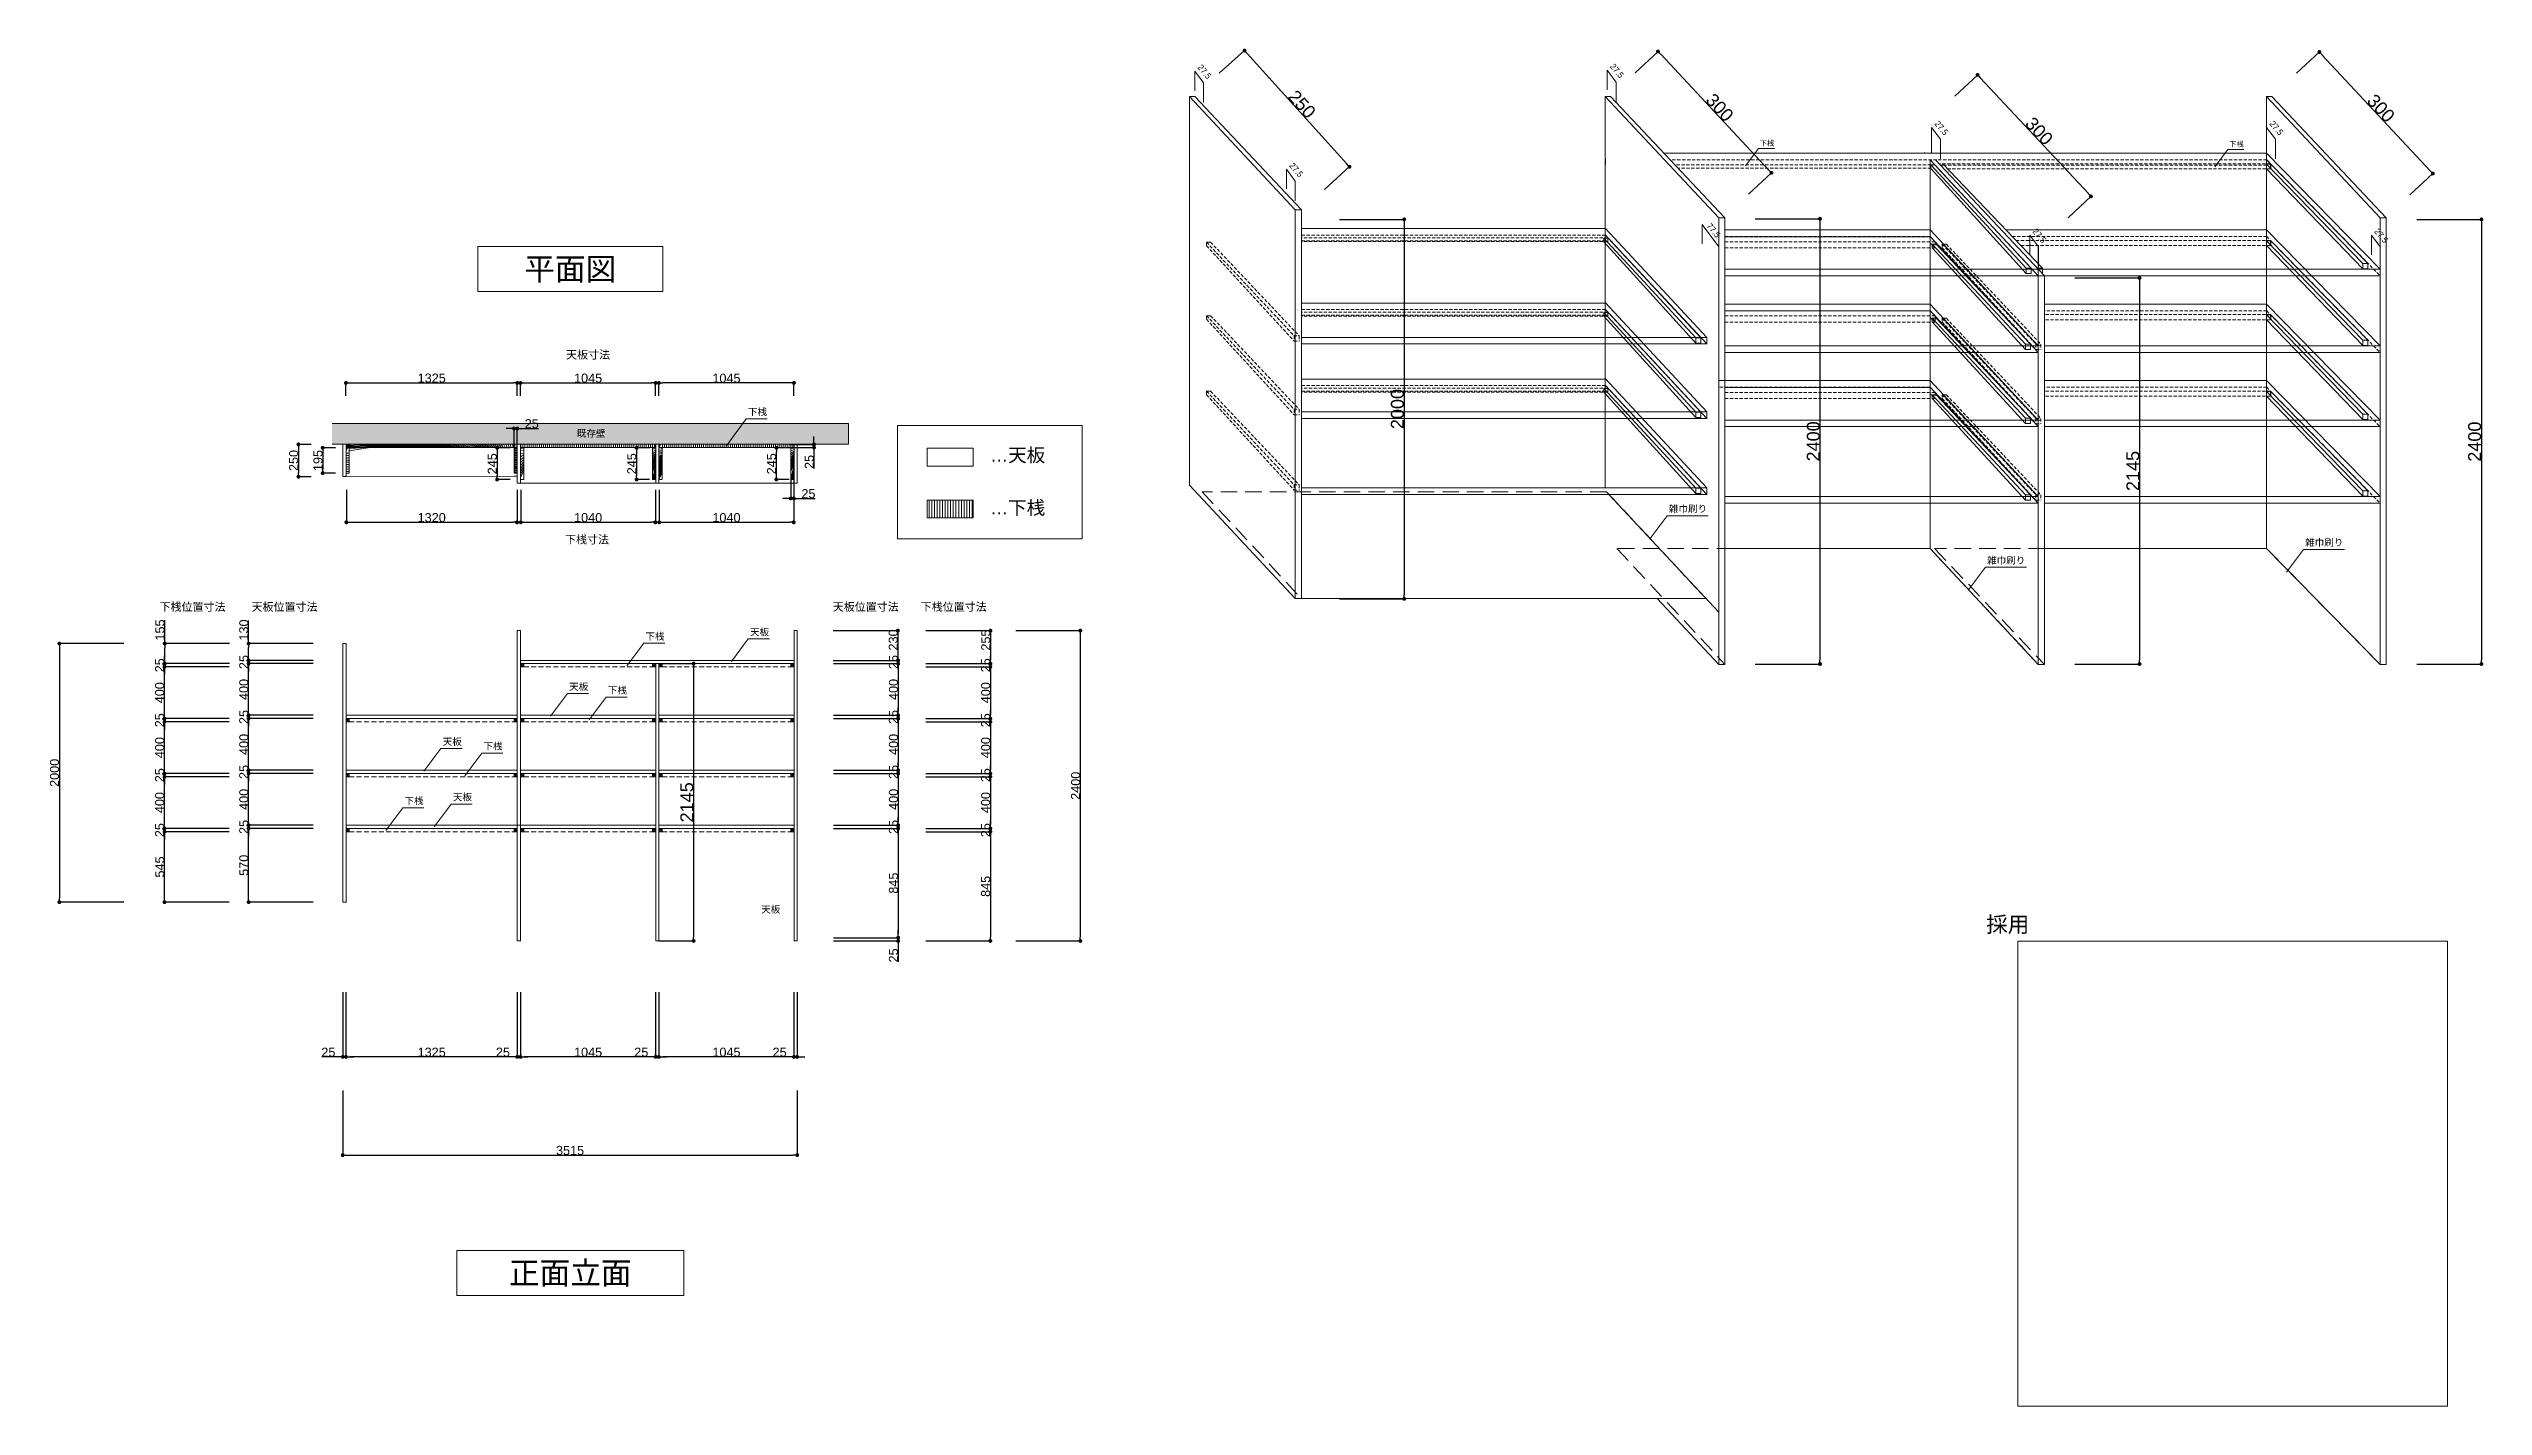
# Model space of a CAD drawing. Header units: millimetres. Extents: x 0 to 1313252738, y -131 to 560100888.
# Drawn here: x 1313044522 to 1313063353, y 560053336 to 560063838 of the extents above; entities that cross this region are included whole.
import ezdxf

# ---------------------------------------------------------------- set-up
doc = ezdxf.new("R2010")
doc.units = ezdxf.units.MM
doc.linetypes.add('DASHED', pattern=[19.05, 12.7, -6.35])
doc.layers.get('0').update_dxf_attribs({"lineweight": 0})
doc.layers.add('TOS_M1', color=7, linetype='Continuous', lineweight=9)
doc.layers.add('家具', color=7, linetype='Continuous', lineweight=0)
doc.styles.add('onnjuku', font='arial.ttf')
doc.dimstyles.new('onnjuku', dxfattribs={"dimtxt": 100, "dimasz": 30, "dimexe": 1.25, "dimexo": 0.625, "dimtad": 1, "dimdec": 0, "dimtxsty": 'onnjuku', "dimblk": 'DOT', "dimcen": 2.5, "dimadec": 0, "dimazin": 0, "dimtfac": 1, "dimtdec": 0, "dimtmove": 0, "dimatfit": 3, "dimfxl": 500, "dimfxlon": 1, "dimarcsym": 0})

msp = doc.modelspace()

# ---------------------------------------------------------------- texts
at = {"layer": '家具', "char_height": 47.57101, "attachment_point": 1, "rotation": 310.3062415, "style": 'onnjuku'}
for s, insert in [('{\\fMS PGothic|b0|i0|c128|p50;27.5}', (1313053440.896, 560063721.103)), ('{\\fMS PGothic|b0|i0|c128|p50;27.5}', (1313056630.734, 560063728.299)), ('{\\fMS PGothic|b0|i0|c128|p50;27.5}', (1313059140.424, 560063285.756)), ('{\\fMS PGothic|b0|i0|c128|p50;27.5}', (1313061731.67, 560063285.756)), ('{\\fMS PGothic|b0|i0|c128|p50;27.5}', (1313054150.239, 560062962.278)), ('{\\fMS PGothic|b0|i0|c128|p50;77.5}', (1313057377.756, 560062493.699)), ('{\\fMS PGothic|b0|i0|c128|p50;27.5}', (1313059898.902, 560062452.51)), ('{\\fMS PGothic|b0|i0|c128|p50;27.5}', (1313062542.245, 560062452.51))]:
    msp.add_mtext_dynamic_manual_height_columns(s, width=432.78079, gutter_width=237.855, heights=[0], dxfattribs=dict(at, insert=insert))
at = {"layer": '家具', "attachment_point": 1, "style": 'onnjuku'}
for s, width, gutter_width, heights, insert, char_height in [('{\\fMS PGothic|b0|i0|c128|p50;下桟}', 366.56117, 201.461, [0], (1313057756.029, 560063126.758), 40.29219), ('{\\fMS PGothic|b0|i0|c128|p50;下桟}', 366.56117, 201.461, [0], (1313061387.01, 560063119.351), 40.29219), ('{\\fMS PGothic|b0|i0|c128|p50;下桟}', 480.09173, 263.857, [0], (1313049929.917, 560061054.413), 52.7714), ('{\\fMS PGothic|b0|i0|c128|p50;既存壁}', 480.09173, 263.857, [0], (1313048606.53, 560060888.187), 52.7714), ('{\\fMS PGothic|b0|i0|c128|p50;…天板}', 955.85395, 525.335, [138.497], (1313051805.109, 560060746.879), 105.0669), ('{\\fMS PGothic|b0|i0|c128|p50;…下桟}', 955.85395, 525.335, [138.497], (1313051805.109, 560060340.088), 105.0669), ('{\\fMS PGothic|b0|i0|c128|p50;下桟位置寸法}', 566.82075, 311.523, [0], (1313045379.41, 560059551.16), 62.3046), ('{\\fMS PGothic|b0|i0|c128|p50;天板位置寸法}', 566.82075, 311.523, [0], (1313046090.627, 560059551.16), 62.3046), ('{\\fMS PGothic|b0|i0|c128|p50;天板位置寸法}', 566.82075, 311.523, [0], (1313050586.232, 560059551.16), 62.3046), ('{\\fMS PGothic|b0|i0|c128|p50;下桟位置寸法}', 566.82075, 311.523, [0], (1313051266.507, 560059551.16), 62.3046), ('{\\fMS PGothic|b0|i0|c128|p50;天板}', 480.09173, 263.857, [0], (1313049946.165, 560059351.411), 52.7714), ('{\\fMS PGothic|b0|i0|c128|p50;下桟}', 480.09173, 263.857, [0], (1313049137.065, 560059317.987), 52.7714), ('{\\fMS PGothic|b0|i0|c128|p50;天板}', 480.09173, 263.857, [0], (1313048547.405, 560058928.973), 52.7714), ('{\\fMS PGothic|b0|i0|c128|p50;下桟}', 480.09173, 263.857, [0], (1313048846.147, 560058901.046), 52.7714), ('{\\fMS PGothic|b0|i0|c128|p50;天板}', 480.09173, 263.857, [0], (1313047568.983, 560058503.58), 52.7714), ('{\\fMS PGothic|b0|i0|c128|p50;下桟}', 480.09173, 263.857, [0], (1313047884.433, 560058468.469), 52.7714), ('{\\fMS PGothic|b0|i0|c128|p50;下桟}', 480.09173, 263.857, [0], (1313047273.331, 560058046.304), 52.7714), ('{\\fMS PGothic|b0|i0|c128|p50;天板}', 480.09173, 263.857, [0], (1313047648.211, 560058074.773), 52.7714), ('{\\fMS PGothic|b0|i0|c128|p50;天板}', 480.09173, 263.857, [0], (1313050032.466, 560057206.3), 52.7714)]:
    msp.add_mtext_dynamic_manual_height_columns(s, width=width, gutter_width=gutter_width, heights=heights, dxfattribs=dict(at, insert=insert, char_height=char_height))
at = {"layer": '家具', "char_height": 173.94852, "attachment_point": 2, "style": 'onnjuku', "bg_fill": 16, "box_fill_scale": 1.5, "bg_fill_color": 256, "bg_fill_transparency": 0}
for s, width, insert in [('{\\fMS PGothic|b0|i0|c128|p50;平面図}', 1258.85274, (1313048555.978, 560062220.836)), ('{\\fMS PGothic|b0|i0|c128|p50;正面立面}', 1582.50961, (1313048555.978, 560054454.616))]:
    msp.add_mtext_dynamic_manual_height_columns(s, width=width, gutter_width=869.743, heights=[0], dxfattribs=dict(at, insert=insert))
at = {"layer": '家具', "color": 1, "attachment_point": 1, "style": 'onnjuku'}
for s, width, gutter_width, heights, insert, char_height in [('{\\fMS PGothic|b0|i0|c128|p50;天板寸法}', 566.82075, 311.523, [0], (1313048523.752, 560061501.616), 62.3046), ('{\\fMS PGothic|b0|i0|c128|p50;採用}', 1110.80544, 610.495, [160.949], (1313059507.736, 560057125.255), 122.09908)]:
    msp.add_mtext_dynamic_manual_height_columns(s, width=width, gutter_width=gutter_width, heights=heights, dxfattribs=dict(at, insert=insert, char_height=char_height))
at = {"layer": '家具', "color": 1, "linetype": 'DASHED', "ltscale": 10, "char_height": 52.7714, "attachment_point": 1, "style": 'onnjuku'}
for insert in [(1313057053.413, 560060305.034), (1313061974.551, 560060044.521), (1313059514.628, 560059905.877)]:
    msp.add_mtext_dynamic_manual_height_columns('{\\fMS PGothic|b0|i0|c128|p50;雑巾刷り}', width=480.09173, gutter_width=263.857, heights=[0], dxfattribs=dict(at, insert=insert))
at = {"layer": '家具', "color": 5, "insert": (1313048515.64, 560060071.697), "char_height": 62.3046, "attachment_point": 1, "style": 'onnjuku'}
msp.add_mtext_dynamic_manual_height_columns('{\\fMS PGothic|b0|i0|c128|p50;下桟寸法}', width=566.82075, gutter_width=311.523, heights=[0], dxfattribs=at)

# ---------------------------------------------------------------- blocks, each defined once
blk = doc.blocks.new('_Dot')
at = {"color": 0, "linetype": 'ByBlock', "lineweight": -2}
blk.add_line((-0.5, 0), (-1, 0), dxfattribs=at)
at = {"color": 0, "linetype": 'ByBlock', "const_width": 0.5}
blk.add_lwpolyline([(-0.25, 0, 1), (0.25, 0, 1)], format="xyb", close=True, dxfattribs=at)
blk = doc.blocks.new('*D380')
at = {"layer": 'Defpoints', "color": 0, "transparency": 16777216}
for p in [(1313061907, 560063646), (1313062962, 560062872), (1313062784, 560062707)]:
    blk.add_point(p, dxfattribs=at)
at = {"layer": 'TOS_M1', "color": 0, "lineweight": -2, "transparency": 16777216}
for p, q in [((1313061908, 560063647), (1313062085, 560063813)), ((1313062105, 560063790), (1313062941, 560062894)), ((1313062785, 560062707), (1313062962, 560062873))]:
    blk.add_line(p, q, dxfattribs=at)
at = {"layer": 'TOS_M1', "color": 0, "lineweight": -2, "transparency": 16777216, "xscale": 30, "yscale": 30, "zscale": 30}
for p, rotation in [((1313062085, 560063812), 133.0235227633998), ((1313062962, 560062872), 313.0235227633999)]:
    blk.add_blockref('_Dot', p, dxfattribs=dict(at, rotation=rotation))
at = {"layer": 'TOS_M1', "color": 0, "transparency": 16777216, "insert": (1313062561, 560063377), "char_height": 100, "width": 289.22, "attachment_point": 5, "rotation": 313.0235, "style": 'onnjuku'}
blk.add_mtext('300', dxfattribs=at)
blk = doc.blocks.new('*D381')
at = {"layer": 'Defpoints', "color": 0, "transparency": 16777216}
for p in [(1313062607, 560062517), (1313062607, 560059078), (1313063338, 560059078)]:
    blk.add_point(p, dxfattribs=at)
at = {"layer": 'TOS_M1', "color": 0, "lineweight": -2, "transparency": 16777216}
for p, q in [((1313062838, 560062517), (1313063339, 560062517)), ((1313063338, 560062487), (1313063338, 560059108)), ((1313062838, 560059078), (1313063339, 560059078))]:
    blk.add_line(p, q, dxfattribs=at)
at = {"layer": 'TOS_M1', "color": 0, "lineweight": -2, "transparency": 16777216, "xscale": 30, "yscale": 30, "zscale": 30}
for p, rotation in [((1313063338, 560062517), 90), ((1313063338, 560059078), 270)]:
    blk.add_blockref('_Dot', p, dxfattribs=dict(at, rotation=rotation))
at = {"layer": 'TOS_M1', "color": 0, "transparency": 16777216, "insert": (1313063286, 560060798), "char_height": 100, "attachment_point": 5, "rotation": 90, "style": 'onnjuku'}
blk.add_mtext('2400', dxfattribs=at)
blk = doc.blocks.new('*D382')
at = {"layer": 'Defpoints', "color": 0, "transparency": 16777216}
for p in [(1313059264, 560063469), (1313060318, 560062695), (1313060141, 560062530)]:
    blk.add_point(p, dxfattribs=at)
at = {"layer": 'TOS_M1', "color": 0, "lineweight": -2, "transparency": 16777216}
for p, q in [((1313059265, 560063470), (1313059442, 560063635)), ((1313059462, 560063613), (1313060298, 560062717)), ((1313060142, 560062530), (1313060319, 560062696))]:
    blk.add_line(p, q, dxfattribs=at)
at = {"layer": 'TOS_M1', "color": 0, "lineweight": -2, "transparency": 16777216, "xscale": 30, "yscale": 30, "zscale": 30}
for p, rotation in [((1313059441, 560063635), 133.0235227675437), ((1313060318, 560062695), 313.0235227675439)]:
    blk.add_blockref('_Dot', p, dxfattribs=dict(at, rotation=rotation))
at = {"layer": 'TOS_M1', "color": 0, "transparency": 16777216, "insert": (1313059917, 560063200), "char_height": 100, "width": 289.22, "attachment_point": 5, "rotation": 313.0235, "style": 'onnjuku'}
blk.add_mtext('300', dxfattribs=at)
blk = doc.blocks.new('*D383')
at = {"layer": 'Defpoints', "color": 0, "transparency": 16777216}
for p in [(1313059964, 560062064), (1313059964, 560059078), (1313060694, 560059078)]:
    blk.add_point(p, dxfattribs=at)
at = {"layer": 'TOS_M1', "color": 0, "lineweight": -2, "transparency": 16777216}
for p, q in [((1313060194, 560062064), (1313060696, 560062064)), ((1313060694, 560062034), (1313060694, 560059108)), ((1313060194, 560059078), (1313060696, 560059078))]:
    blk.add_line(p, q, dxfattribs=at)
at = {"layer": 'TOS_M1', "color": 0, "lineweight": -2, "transparency": 16777216, "xscale": 30, "yscale": 30, "zscale": 30}
for p, rotation in [((1313060694, 560062064), 90), ((1313060694, 560059078), 270)]:
    blk.add_blockref('_Dot', p, dxfattribs=dict(at, rotation=rotation))
at = {"layer": 'TOS_M1', "color": 0, "transparency": 16777216, "insert": (1313060643, 560060571), "char_height": 100, "attachment_point": 5, "rotation": 90, "style": 'onnjuku'}
blk.add_mtext('2145', dxfattribs=at)
blk = doc.blocks.new('*D384')
at = {"layer": 'Defpoints', "color": 0, "transparency": 16777216}
for p in [(1313056792, 560063651), (1313057846, 560062877), (1313057669, 560062711)]:
    blk.add_point(p, dxfattribs=at)
at = {"layer": 'TOS_M1', "color": 0, "lineweight": -2, "transparency": 16777216}
for p, q in [((1313056793, 560063651), (1313056970, 560063817)), ((1313056990, 560063794), (1313057826, 560062899)), ((1313057670, 560062712), (1313057847, 560062877))]:
    blk.add_line(p, q, dxfattribs=at)
at = {"layer": 'TOS_M1', "color": 0, "lineweight": -2, "transparency": 16777216, "xscale": 30, "yscale": 30, "zscale": 30}
for p, rotation in [((1313056969, 560063816), 133.0235227597742), ((1313057846, 560062877), 313.0235227597743)]:
    blk.add_blockref('_Dot', p, dxfattribs=dict(at, rotation=rotation))
at = {"layer": 'TOS_M1', "color": 0, "transparency": 16777216, "insert": (1313057446, 560063382), "char_height": 100, "width": 289.22, "attachment_point": 5, "rotation": 313.0235, "style": 'onnjuku'}
blk.add_mtext('300', dxfattribs=at)
blk = doc.blocks.new('*D385')
at = {"layer": 'Defpoints', "color": 0, "transparency": 16777216}
for p in [(1313057492, 560062522), (1313057492, 560059078), (1313058222, 560059078)]:
    blk.add_point(p, dxfattribs=at)
at = {"layer": 'TOS_M1', "color": 0, "lineweight": -2, "transparency": 16777216}
for p, q in [((1313057722, 560062522), (1313058224, 560062522)), ((1313058222, 560062492), (1313058222, 560059108)), ((1313057722, 560059078), (1313058224, 560059078))]:
    blk.add_line(p, q, dxfattribs=at)
at = {"layer": 'TOS_M1', "color": 0, "lineweight": -2, "transparency": 16777216, "xscale": 30, "yscale": 30, "zscale": 30}
for p, rotation in [((1313058222, 560062522), 90), ((1313058222, 560059078), 270)]:
    blk.add_blockref('_Dot', p, dxfattribs=dict(at, rotation=rotation))
at = {"layer": 'TOS_M1', "color": 0, "transparency": 16777216, "insert": (1313058171, 560060800), "char_height": 100, "attachment_point": 5, "rotation": 90, "style": 'onnjuku'}
blk.add_mtext('2400', dxfattribs=at)
blk = doc.blocks.new('*D386')
at = {"layer": 'Defpoints', "color": 0, "transparency": 16777216}
for p in [(1313053576, 560063646), (1313054583, 560062924), (1313054388, 560062748)]:
    blk.add_point(p, dxfattribs=at)
at = {"layer": 'TOS_M1', "color": 0, "lineweight": -2, "transparency": 16777216}
for p, q in [((1313053576, 560063647), (1313053772, 560063823)), ((1313053791, 560063800), (1313054563, 560062946)), ((1313054389, 560062748), (1313054584, 560062925))]:
    blk.add_line(p, q, dxfattribs=at)
at = {"layer": 'TOS_M1', "color": 0, "lineweight": -2, "transparency": 16777216, "xscale": 30, "yscale": 30, "zscale": 30}
for p, rotation in [((1313053771, 560063823), 132.1171530912451), ((1313054583, 560062924), 312.1171530912452)]:
    blk.add_blockref('_Dot', p, dxfattribs=dict(at, rotation=rotation))
at = {"layer": 'TOS_M1', "color": 0, "transparency": 16777216, "insert": (1313054215, 560063408), "char_height": 100, "width": 289.22, "attachment_point": 5, "rotation": 312.1172, "style": 'onnjuku'}
blk.add_mtext('250', dxfattribs=at)
blk = doc.blocks.new('*D387')
at = {"layer": 'Defpoints', "color": 0, "transparency": 16777216}
for p in [(1313054276, 560062517), (1313054276, 560059582), (1313055006, 560059582)]:
    blk.add_point(p, dxfattribs=at)
at = {"layer": 'TOS_M1', "color": 0, "lineweight": -2, "transparency": 16777216}
for p, q in [((1313054506, 560062517), (1313055007, 560062517)), ((1313055006, 560062487), (1313055006, 560059612)), ((1313054506, 560059582), (1313055007, 560059582))]:
    blk.add_line(p, q, dxfattribs=at)
at = {"layer": 'TOS_M1', "color": 0, "lineweight": -2, "transparency": 16777216, "xscale": 30, "yscale": 30, "zscale": 30}
for p, rotation in [((1313055006, 560062517), 90), ((1313055006, 560059582), 270)]:
    blk.add_blockref('_Dot', p, dxfattribs=dict(at, rotation=rotation))
at = {"layer": 'TOS_M1', "color": 0, "transparency": 16777216, "insert": (1313054954, 560061050), "char_height": 100, "attachment_point": 5, "rotation": 90, "style": 'onnjuku'}
blk.add_mtext('2000', dxfattribs=at)
blk = doc.blocks.new('*D388')
at = {"layer": 'Defpoints', "color": 0, "transparency": 16777216}
for p in [(1313047210, 560060750), (1313046641, 560060555), (1313047210, 560060555)]:
    blk.add_point(p, dxfattribs=at)
at = {"layer": '家具', "color": 0, "lineweight": -2, "transparency": 16777216}
for p, q in [((1313046741, 560060750), (1313046640, 560060750)), ((1313046641, 560060720), (1313046641, 560060585)), ((1313046741, 560060555), (1313046640, 560060555))]:
    blk.add_line(p, q, dxfattribs=at)
at = {"layer": '家具', "color": 0, "lineweight": -2, "transparency": 16777216, "xscale": 30, "yscale": 30, "zscale": 30}
for p, rotation in [((1313046641, 560060750), 90), ((1313046641, 560060555), 270)]:
    blk.add_blockref('_Dot', p, dxfattribs=dict(at, rotation=rotation))
at = {"layer": '家具', "color": 0, "transparency": 16777216, "insert": (1313046605, 560060652), "char_height": 70, "attachment_point": 5, "rotation": 90, "style": 'onnjuku'}
blk.add_mtext('195', dxfattribs=at)
blk = doc.blocks.new('*D389')
at = {"layer": 'Defpoints', "color": 0, "transparency": 16777216}
for p in [(1313048121, 560060750), (1313047990, 560060505), (1313048121, 560060505)]:
    blk.add_point(p, dxfattribs=at)
at = {"layer": '家具', "color": 0, "lineweight": -2, "transparency": 16777216}
for p, q in [((1313048090, 560060750), (1313047988, 560060750)), ((1313047990, 560060720), (1313047990, 560060535)), ((1313048090, 560060505), (1313047988, 560060505))]:
    blk.add_line(p, q, dxfattribs=at)
at = {"layer": '家具', "color": 0, "lineweight": -2, "transparency": 16777216, "xscale": 30, "yscale": 30, "zscale": 30}
for p, rotation in [((1313047990, 560060750), 90), ((1313047990, 560060505), 270)]:
    blk.add_blockref('_Dot', p, dxfattribs=dict(at, rotation=rotation))
at = {"layer": '家具', "color": 0, "transparency": 16777216, "insert": (1313047953, 560060627), "char_height": 70, "attachment_point": 5, "rotation": 90, "style": 'onnjuku'}
blk.add_mtext('245', dxfattribs=at)
blk = doc.blocks.new('*D390')
at = {"layer": 'Defpoints', "color": 0, "transparency": 16777216}
for p in [(1313049191, 560060750), (1313049069, 560060505), (1313049191, 560060505)]:
    blk.add_point(p, dxfattribs=at)
at = {"layer": '家具', "color": 0, "lineweight": -2, "transparency": 16777216}
for p, q in [((1313049169, 560060750), (1313049067, 560060750)), ((1313049069, 560060720), (1313049069, 560060535)), ((1313049169, 560060505), (1313049067, 560060505))]:
    blk.add_line(p, q, dxfattribs=at)
at = {"layer": '家具', "color": 0, "lineweight": -2, "transparency": 16777216, "xscale": 30, "yscale": 30, "zscale": 30}
for p, rotation in [((1313049069, 560060750), 90), ((1313049069, 560060505), 270)]:
    blk.add_blockref('_Dot', p, dxfattribs=dict(at, rotation=rotation))
at = {"layer": '家具', "color": 0, "transparency": 16777216, "insert": (1313049032, 560060627), "char_height": 70, "attachment_point": 5, "rotation": 90, "style": 'onnjuku'}
blk.add_mtext('245', dxfattribs=at)
blk = doc.blocks.new('*D391')
at = {"layer": 'Defpoints', "color": 0, "transparency": 16777216}
for p in [(1313050150, 560060750), (1313050261, 560060750), (1313050261, 560060505)]:
    blk.add_point(p, dxfattribs=at)
at = {"layer": '家具', "color": 0, "lineweight": -2, "transparency": 16777216}
for p, q in [((1313050250, 560060750), (1313050148, 560060750)), ((1313050150, 560060535), (1313050150, 560060720)), ((1313050250, 560060505), (1313050148, 560060505))]:
    blk.add_line(p, q, dxfattribs=at)
at = {"layer": '家具', "color": 0, "lineweight": -2, "transparency": 16777216, "xscale": 30, "yscale": 30, "zscale": 30}
for p, rotation in [((1313050150, 560060750), 90), ((1313050150, 560060505), 270)]:
    blk.add_blockref('_Dot', p, dxfattribs=dict(at, rotation=rotation))
at = {"layer": '家具', "color": 0, "transparency": 16777216, "insert": (1313050113, 560060627), "char_height": 70, "attachment_point": 5, "rotation": 90, "style": 'onnjuku'}
blk.add_mtext('245', dxfattribs=at)
blk = doc.blocks.new('*D392')
at = {"layer": 'Defpoints', "color": 0, "transparency": 16777216}
for p in [(1313050261, 560060505), (1313050286, 560060505), (1313050286, 560060359)]:
    blk.add_point(p, dxfattribs=at)
at = {"layer": '家具', "color": 0, "lineweight": -2, "transparency": 16777216}
for p, q in [((1313050261, 560060504), (1313050261, 560060358)), ((1313050286, 560060504), (1313050286, 560060358)), ((1313050231, 560060359), (1313050201, 560060359)), ((1313050261, 560060359), (1313050286, 560060359)), ((1313050316, 560060359), (1313050450, 560060359))]:
    blk.add_line(p, q, dxfattribs=at)
at = {"layer": '家具', "color": 0, "lineweight": -2, "transparency": 16777216, "xscale": 30, "yscale": 30, "zscale": 30}
blk.add_blockref('_Dot', (1313050261, 560060359), dxfattribs=at)
at = {"layer": '家具', "color": 0, "lineweight": -2, "transparency": 16777216, "xscale": 30, "yscale": 30, "zscale": 30, "rotation": 180}
blk.add_blockref('_Dot', (1313050286, 560060359), dxfattribs=at)
at = {"layer": '家具', "color": 0, "transparency": 16777216, "insert": (1313050398, 560060395), "char_height": 70, "attachment_point": 5, "style": 'onnjuku'}
blk.add_mtext('25', dxfattribs=at)
blk = doc.blocks.new('*D393')
at = {"layer": 'Defpoints', "color": 0, "transparency": 16777216}
for p in [(1313050249, 560060777), (1313050249, 560060752), (1313050441, 560060752)]:
    blk.add_point(p, dxfattribs=at)
at = {"layer": '家具', "color": 0, "lineweight": -2, "transparency": 16777216}
for p, q in [((1313050250, 560060777), (1313050443, 560060777)), ((1313050250, 560060752), (1313050443, 560060752)), ((1313050441, 560060807), (1313050441, 560060837)), ((1313050441, 560060777), (1313050441, 560060752)), ((1313050441, 560060722), (1313050441, 560060589))]:
    blk.add_line(p, q, dxfattribs=at)
at = {"layer": '家具', "color": 0, "lineweight": -2, "transparency": 16777216, "xscale": 30, "yscale": 30, "zscale": 30}
for p, rotation in [((1313050441, 560060777), 270), ((1313050441, 560060752), 90)]:
    blk.add_blockref('_Dot', p, dxfattribs=dict(at, rotation=rotation))
at = {"layer": '家具', "color": 0, "transparency": 16777216, "insert": (1313050405, 560060641), "char_height": 70, "attachment_point": 5, "rotation": 90, "style": 'onnjuku'}
blk.add_mtext('25', dxfattribs=at)
blk = doc.blocks.new('*D406')
at = {"layer": 'Defpoints', "color": 0, "transparency": 16777216}
for p in [(1313050882, 560059336), (1313050882, 560056936), (1313052501, 560056936)]:
    blk.add_point(p, dxfattribs=at)
at = {"layer": '家具', "color": 0, "lineweight": -2, "transparency": 16777216}
for p, q in [((1313052001, 560059336), (1313052502, 560059336)), ((1313052501, 560059306), (1313052501, 560056966)), ((1313052001, 560056936), (1313052502, 560056936))]:
    blk.add_line(p, q, dxfattribs=at)
at = {"layer": '家具', "color": 0, "lineweight": -2, "transparency": 16777216, "xscale": 30, "yscale": 30, "zscale": 30}
for p, rotation in [((1313052501, 560059336), 90), ((1313052501, 560056936), 270)]:
    blk.add_blockref('_Dot', p, dxfattribs=dict(at, rotation=rotation))
at = {"layer": '家具', "color": 0, "transparency": 16777216, "insert": (1313052465, 560058136), "char_height": 70, "attachment_point": 5, "rotation": 90, "style": 'onnjuku'}
blk.add_mtext('2400', dxfattribs=at)
blk = doc.blocks.new('*D400')
at = {"layer": 'Defpoints', "color": 0, "transparency": 16777216}
for p in [(1313049241, 560056656), (1313050286, 560056656), (1313049241, 560056039)]:
    blk.add_point(p, dxfattribs=at)
at = {"layer": '家具', "color": 0, "lineweight": -2, "transparency": 16777216}
for p, q in [((1313049241, 560056539), (1313049241, 560056037)), ((1313050286, 560056539), (1313050286, 560056037)), ((1313050256, 560056039), (1313049271, 560056039))]:
    blk.add_line(p, q, dxfattribs=at)
at = {"layer": '家具', "color": 0, "lineweight": -2, "transparency": 16777216, "xscale": 30, "yscale": 30, "zscale": 30, "rotation": 180}
blk.add_blockref('_Dot', (1313049241, 560056039), dxfattribs=at)
at = {"layer": '家具', "color": 0, "lineweight": -2, "transparency": 16777216, "xscale": 30, "yscale": 30, "zscale": 30}
blk.add_blockref('_Dot', (1313050286, 560056039), dxfattribs=at)
at = {"layer": '家具', "color": 0, "transparency": 16777216, "insert": (1313049764, 560056075), "char_height": 70, "attachment_point": 5, "style": 'onnjuku'}
blk.add_mtext('1045', dxfattribs=at)
blk = doc.blocks.new('*D401')
at = {"layer": 'Defpoints', "color": 0, "transparency": 16777216}
for p in [(1313049216, 560056656), (1313049241, 560056656), (1313049216, 560056039)]:
    blk.add_point(p, dxfattribs=at)
at = {"layer": '家具', "color": 0, "lineweight": -2, "transparency": 16777216}
for p, q in [((1313049216, 560056539), (1313049216, 560056037)), ((1313049241, 560056539), (1313049241, 560056037)), ((1313049186, 560056039), (1313049053, 560056039)), ((1313049241, 560056039), (1313049216, 560056039)), ((1313049271, 560056039), (1313049301, 560056039))]:
    blk.add_line(p, q, dxfattribs=at)
at = {"layer": '家具', "color": 0, "lineweight": -2, "transparency": 16777216, "xscale": 30, "yscale": 30, "zscale": 30}
blk.add_blockref('_Dot', (1313049216, 560056039), dxfattribs=at)
at = {"layer": '家具', "color": 0, "lineweight": -2, "transparency": 16777216, "xscale": 30, "yscale": 30, "zscale": 30, "rotation": 180}
blk.add_blockref('_Dot', (1313049241, 560056039), dxfattribs=at)
at = {"layer": '家具', "color": 0, "transparency": 16777216, "insert": (1313049105, 560056075), "char_height": 70, "attachment_point": 5, "style": 'onnjuku'}
blk.add_mtext('25', dxfattribs=at)
blk = doc.blocks.new('*D402')
at = {"layer": 'Defpoints', "color": 0, "transparency": 16777216}
for p in [(1313048171, 560056656), (1313049216, 560056656), (1313048171, 560056039)]:
    blk.add_point(p, dxfattribs=at)
at = {"layer": '家具', "color": 0, "lineweight": -2, "transparency": 16777216}
for p, q in [((1313048171, 560056539), (1313048171, 560056037)), ((1313049216, 560056539), (1313049216, 560056037)), ((1313049186, 560056039), (1313048201, 560056039))]:
    blk.add_line(p, q, dxfattribs=at)
at = {"layer": '家具', "color": 0, "lineweight": -2, "transparency": 16777216, "xscale": 30, "yscale": 30, "zscale": 30, "rotation": 180}
blk.add_blockref('_Dot', (1313048171, 560056039), dxfattribs=at)
at = {"layer": '家具', "color": 0, "lineweight": -2, "transparency": 16777216, "xscale": 30, "yscale": 30, "zscale": 30}
blk.add_blockref('_Dot', (1313049216, 560056039), dxfattribs=at)
at = {"layer": '家具', "color": 0, "transparency": 16777216, "insert": (1313048694, 560056075), "char_height": 70, "attachment_point": 5, "style": 'onnjuku'}
blk.add_mtext('1045', dxfattribs=at)
blk = doc.blocks.new('*D411')
at = {"layer": 'Defpoints', "color": 0, "transparency": 16777216}
for p in [(1313048146, 560056656), (1313048171, 560056656), (1313048146, 560056039)]:
    blk.add_point(p, dxfattribs=at)
at = {"layer": '家具', "color": 0, "lineweight": -2, "transparency": 16777216}
for p, q in [((1313048146, 560056539), (1313048146, 560056037)), ((1313048171, 560056539), (1313048171, 560056037)), ((1313048116, 560056039), (1313047983, 560056039)), ((1313048171, 560056039), (1313048146, 560056039)), ((1313048201, 560056039), (1313048231, 560056039))]:
    blk.add_line(p, q, dxfattribs=at)
at = {"layer": '家具', "color": 0, "lineweight": -2, "transparency": 16777216, "xscale": 30, "yscale": 30, "zscale": 30}
blk.add_blockref('_Dot', (1313048146, 560056039), dxfattribs=at)
at = {"layer": '家具', "color": 0, "lineweight": -2, "transparency": 16777216, "xscale": 30, "yscale": 30, "zscale": 30, "rotation": 180}
blk.add_blockref('_Dot', (1313048171, 560056039), dxfattribs=at)
at = {"layer": '家具', "color": 0, "transparency": 16777216, "insert": (1313048035, 560056075), "char_height": 70, "attachment_point": 5, "style": 'onnjuku'}
blk.add_mtext('25', dxfattribs=at)
blk = doc.blocks.new('*D412')
at = {"layer": 'Defpoints', "color": 0, "transparency": 16777216}
for p in [(1313046821, 560056956), (1313048146, 560056656), (1313046821, 560056039)]:
    blk.add_point(p, dxfattribs=at)
at = {"layer": '家具', "color": 0, "lineweight": -2, "transparency": 16777216}
for p, q in [((1313046821, 560056539), (1313046821, 560056037)), ((1313048146, 560056539), (1313048146, 560056037)), ((1313048116, 560056039), (1313046851, 560056039))]:
    blk.add_line(p, q, dxfattribs=at)
at = {"layer": '家具', "color": 0, "lineweight": -2, "transparency": 16777216, "xscale": 30, "yscale": 30, "zscale": 30, "rotation": 180}
blk.add_blockref('_Dot', (1313046821, 560056039), dxfattribs=at)
at = {"layer": '家具', "color": 0, "lineweight": -2, "transparency": 16777216, "xscale": 30, "yscale": 30, "zscale": 30}
blk.add_blockref('_Dot', (1313048146, 560056039), dxfattribs=at)
at = {"layer": '家具', "color": 0, "transparency": 16777216, "insert": (1313047484, 560056075), "char_height": 70, "attachment_point": 5, "style": 'onnjuku'}
blk.add_mtext('1325', dxfattribs=at)
blk = doc.blocks.new('*D413')
at = {"layer": 'Defpoints', "color": 0, "transparency": 16777216}
for p in [(1313046796, 560056956), (1313046821, 560056956), (1313046796, 560056039)]:
    blk.add_point(p, dxfattribs=at)
at = {"layer": '家具', "color": 0, "lineweight": -2, "transparency": 16777216}
for p, q in [((1313046796, 560056539), (1313046796, 560056037)), ((1313046821, 560056539), (1313046821, 560056037)), ((1313046766, 560056039), (1313046633, 560056039)), ((1313046821, 560056039), (1313046796, 560056039)), ((1313046851, 560056039), (1313046881, 560056039))]:
    blk.add_line(p, q, dxfattribs=at)
at = {"layer": '家具', "color": 0, "lineweight": -2, "transparency": 16777216, "xscale": 30, "yscale": 30, "zscale": 30}
blk.add_blockref('_Dot', (1313046796, 560056039), dxfattribs=at)
at = {"layer": '家具', "color": 0, "lineweight": -2, "transparency": 16777216, "xscale": 30, "yscale": 30, "zscale": 30, "rotation": 180}
blk.add_blockref('_Dot', (1313046821, 560056039), dxfattribs=at)
at = {"layer": '家具', "color": 0, "transparency": 16777216, "insert": (1313046685, 560056075), "char_height": 70, "attachment_point": 5, "style": 'onnjuku'}
blk.add_mtext('25', dxfattribs=at)
blk = doc.blocks.new('*D414')
at = {"layer": 'Defpoints', "color": 0, "transparency": 16777216}
for p in [(1313050286, 560056656), (1313050311, 560056656), (1313050286, 560056039)]:
    blk.add_point(p, dxfattribs=at)
at = {"layer": '家具', "color": 0, "lineweight": -2, "transparency": 16777216}
for p, q in [((1313050286, 560056539), (1313050286, 560056037)), ((1313050311, 560056539), (1313050311, 560056037)), ((1313050256, 560056039), (1313050123, 560056039)), ((1313050311, 560056039), (1313050286, 560056039)), ((1313050341, 560056039), (1313050371, 560056039))]:
    blk.add_line(p, q, dxfattribs=at)
at = {"layer": '家具', "color": 0, "lineweight": -2, "transparency": 16777216, "xscale": 30, "yscale": 30, "zscale": 30}
blk.add_blockref('_Dot', (1313050286, 560056039), dxfattribs=at)
at = {"layer": '家具', "color": 0, "lineweight": -2, "transparency": 16777216, "xscale": 30, "yscale": 30, "zscale": 30, "rotation": 180}
blk.add_blockref('_Dot', (1313050311, 560056039), dxfattribs=at)
at = {"layer": '家具', "color": 0, "transparency": 16777216, "insert": (1313050175, 560056075), "char_height": 70, "attachment_point": 5, "style": 'onnjuku'}
blk.add_mtext('25', dxfattribs=at)
blk = doc.blocks.new('*D417')
at = {"layer": 'Defpoints', "color": 0, "transparency": 16777216}
for p in [(1313046796, 560056956), (1313050311, 560056656), (1313050311, 560055279)]:
    blk.add_point(p, dxfattribs=at)
at = {"layer": '家具', "color": 0, "lineweight": -2, "transparency": 16777216}
for p, q in [((1313046796, 560055779), (1313046796, 560055277)), ((1313050311, 560055779), (1313050311, 560055277)), ((1313046826, 560055279), (1313050281, 560055279))]:
    blk.add_line(p, q, dxfattribs=at)
at = {"layer": '家具', "color": 0, "lineweight": -2, "transparency": 16777216, "xscale": 30, "yscale": 30, "zscale": 30, "rotation": 180}
blk.add_blockref('_Dot', (1313046796, 560055279), dxfattribs=at)
at = {"layer": '家具', "color": 0, "lineweight": -2, "transparency": 16777216, "xscale": 30, "yscale": 30, "zscale": 30}
blk.add_blockref('_Dot', (1313050311, 560055279), dxfattribs=at)
at = {"layer": '家具', "color": 0, "transparency": 16777216, "insert": (1313048554, 560055315), "char_height": 70, "attachment_point": 5, "style": 'onnjuku'}
blk.add_mtext('3515', dxfattribs=at)
blk = doc.blocks.new('*D418')
at = {"layer": 'Defpoints', "color": 0, "transparency": 16777216}
for p in [(1313050404, 560059336), (1313050404, 560059106), (1313051090, 560059106)]:
    blk.add_point(p, dxfattribs=at)
at = {"layer": '家具', "color": 0, "lineweight": -2, "transparency": 16777216}
for p, q in [((1313050590, 560059336), (1313051092, 560059336)), ((1313051090, 560059306), (1313051090, 560059136)), ((1313050590, 560059106), (1313051092, 560059106))]:
    blk.add_line(p, q, dxfattribs=at)
at = {"layer": '家具', "color": 0, "lineweight": -2, "transparency": 16777216, "xscale": 30, "yscale": 30, "zscale": 30}
for p, rotation in [((1313051090, 560059336), 90), ((1313051090, 560059106), 270)]:
    blk.add_blockref('_Dot', p, dxfattribs=dict(at, rotation=rotation))
at = {"layer": '家具', "color": 0, "transparency": 16777216, "insert": (1313051054, 560059264), "char_height": 70, "attachment_point": 5, "rotation": 90, "style": 'onnjuku'}
blk.add_mtext('230', dxfattribs=at)
blk = doc.blocks.new('*D419')
at = {"layer": 'Defpoints', "color": 0, "transparency": 16777216}
for p in [(1313050404, 560059106), (1313050404, 560059081), (1313051092, 560059081)]:
    blk.add_point(p, dxfattribs=at)
at = {"layer": '家具', "color": 0, "lineweight": -2, "transparency": 16777216}
for p, q in [((1313050592, 560059106), (1313051093, 560059106)), ((1313050592, 560059081), (1313051093, 560059081)), ((1313051092, 560059136), (1313051092, 560059166)), ((1313051092, 560059106), (1313051092, 560059081)), ((1313051092, 560059051), (1313051092, 560059021))]:
    blk.add_line(p, q, dxfattribs=at)
at = {"layer": '家具', "color": 0, "lineweight": -2, "transparency": 16777216, "xscale": 30, "yscale": 30, "zscale": 30}
for p, rotation in [((1313051092, 560059106), 270), ((1313051092, 560059081), 90)]:
    blk.add_blockref('_Dot', p, dxfattribs=dict(at, rotation=rotation))
at = {"layer": '家具', "color": 0, "transparency": 16777216, "insert": (1313051056, 560059093), "char_height": 70, "attachment_point": 5, "rotation": 90, "style": 'onnjuku'}
blk.add_mtext('25', dxfattribs=at)
blk = doc.blocks.new('*D420')
at = {"layer": 'Defpoints', "color": 0, "transparency": 16777216}
for p in [(1313050404, 560059081), (1313050404, 560058681), (1313051092, 560058681)]:
    blk.add_point(p, dxfattribs=at)
at = {"layer": '家具', "color": 0, "lineweight": -2, "transparency": 16777216}
for p, q in [((1313050592, 560059081), (1313051093, 560059081)), ((1313051092, 560059051), (1313051092, 560058711)), ((1313050592, 560058681), (1313051093, 560058681))]:
    blk.add_line(p, q, dxfattribs=at)
at = {"layer": '家具', "color": 0, "lineweight": -2, "transparency": 16777216, "xscale": 30, "yscale": 30, "zscale": 30}
for p, rotation in [((1313051092, 560059081), 90), ((1313051092, 560058681), 270)]:
    blk.add_blockref('_Dot', p, dxfattribs=dict(at, rotation=rotation))
at = {"layer": '家具', "color": 0, "transparency": 16777216, "insert": (1313051056, 560058881), "char_height": 70, "attachment_point": 5, "rotation": 90, "style": 'onnjuku'}
blk.add_mtext('400', dxfattribs=at)
blk = doc.blocks.new('*D421')
at = {"layer": 'Defpoints', "color": 0, "transparency": 16777216}
for p in [(1313050404, 560058681), (1313050404, 560058656), (1313051092, 560058656)]:
    blk.add_point(p, dxfattribs=at)
at = {"layer": '家具', "color": 0, "lineweight": -2, "transparency": 16777216}
for p, q in [((1313050592, 560058681), (1313051093, 560058681)), ((1313050592, 560058656), (1313051093, 560058656)), ((1313051092, 560058711), (1313051092, 560058741)), ((1313051092, 560058681), (1313051092, 560058656)), ((1313051092, 560058626), (1313051092, 560058596))]:
    blk.add_line(p, q, dxfattribs=at)
at = {"layer": '家具', "color": 0, "lineweight": -2, "transparency": 16777216, "xscale": 30, "yscale": 30, "zscale": 30}
for p, rotation in [((1313051092, 560058681), 270), ((1313051092, 560058656), 90)]:
    blk.add_blockref('_Dot', p, dxfattribs=dict(at, rotation=rotation))
at = {"layer": '家具', "color": 0, "transparency": 16777216, "insert": (1313051056, 560058668), "char_height": 70, "attachment_point": 5, "rotation": 90, "style": 'onnjuku'}
blk.add_mtext('25', dxfattribs=at)
blk = doc.blocks.new('*D422')
at = {"layer": 'Defpoints', "color": 0, "transparency": 16777216}
for p in [(1313050404, 560058656), (1313050404, 560058256), (1313051092, 560058256)]:
    blk.add_point(p, dxfattribs=at)
at = {"layer": '家具', "color": 0, "lineweight": -2, "transparency": 16777216}
for p, q in [((1313050592, 560058656), (1313051093, 560058656)), ((1313051092, 560058626), (1313051092, 560058286)), ((1313050592, 560058256), (1313051093, 560058256))]:
    blk.add_line(p, q, dxfattribs=at)
at = {"layer": '家具', "color": 0, "lineweight": -2, "transparency": 16777216, "xscale": 30, "yscale": 30, "zscale": 30}
for p, rotation in [((1313051092, 560058656), 90), ((1313051092, 560058256), 270)]:
    blk.add_blockref('_Dot', p, dxfattribs=dict(at, rotation=rotation))
at = {"layer": '家具', "color": 0, "transparency": 16777216, "insert": (1313051056, 560058456), "char_height": 70, "attachment_point": 5, "rotation": 90, "style": 'onnjuku'}
blk.add_mtext('400', dxfattribs=at)
blk = doc.blocks.new('*D423')
at = {"layer": 'Defpoints', "color": 0, "transparency": 16777216}
for p in [(1313050404, 560058256), (1313050404, 560058231), (1313051092, 560058231)]:
    blk.add_point(p, dxfattribs=at)
at = {"layer": '家具', "color": 0, "lineweight": -2, "transparency": 16777216}
for p, q in [((1313050592, 560058256), (1313051093, 560058256)), ((1313050592, 560058231), (1313051093, 560058231)), ((1313051092, 560058286), (1313051092, 560058316)), ((1313051092, 560058256), (1313051092, 560058231)), ((1313051092, 560058201), (1313051092, 560058171))]:
    blk.add_line(p, q, dxfattribs=at)
at = {"layer": '家具', "color": 0, "lineweight": -2, "transparency": 16777216, "xscale": 30, "yscale": 30, "zscale": 30}
for p, rotation in [((1313051092, 560058256), 270), ((1313051092, 560058231), 90)]:
    blk.add_blockref('_Dot', p, dxfattribs=dict(at, rotation=rotation))
at = {"layer": '家具', "color": 0, "transparency": 16777216, "insert": (1313051056, 560058243), "char_height": 70, "attachment_point": 5, "rotation": 90, "style": 'onnjuku'}
blk.add_mtext('25', dxfattribs=at)
blk = doc.blocks.new('*D424')
at = {"layer": 'Defpoints', "color": 0, "transparency": 16777216}
for p in [(1313050404, 560058231), (1313050404, 560057831), (1313051092, 560057831)]:
    blk.add_point(p, dxfattribs=at)
at = {"layer": '家具', "color": 0, "lineweight": -2, "transparency": 16777216}
for p, q in [((1313050592, 560058231), (1313051093, 560058231)), ((1313051092, 560058201), (1313051092, 560057861)), ((1313050592, 560057831), (1313051093, 560057831))]:
    blk.add_line(p, q, dxfattribs=at)
at = {"layer": '家具', "color": 0, "lineweight": -2, "transparency": 16777216, "xscale": 30, "yscale": 30, "zscale": 30}
for p, rotation in [((1313051092, 560058231), 90), ((1313051092, 560057831), 270)]:
    blk.add_blockref('_Dot', p, dxfattribs=dict(at, rotation=rotation))
at = {"layer": '家具', "color": 0, "transparency": 16777216, "insert": (1313051056, 560058031), "char_height": 70, "attachment_point": 5, "rotation": 90, "style": 'onnjuku'}
blk.add_mtext('400', dxfattribs=at)
blk = doc.blocks.new('*D425')
at = {"layer": 'Defpoints', "color": 0, "transparency": 16777216}
for p in [(1313050404, 560057831), (1313050404, 560057806), (1313051092, 560057806)]:
    blk.add_point(p, dxfattribs=at)
at = {"layer": '家具', "color": 0, "lineweight": -2, "transparency": 16777216}
for p, q in [((1313051092, 560057861), (1313051092, 560057891)), ((1313050592, 560057831), (1313051093, 560057831)), ((1313050592, 560057806), (1313051093, 560057806)), ((1313051092, 560057831), (1313051092, 560057806)), ((1313051092, 560057776), (1313051092, 560057746))]:
    blk.add_line(p, q, dxfattribs=at)
at = {"layer": '家具', "color": 0, "lineweight": -2, "transparency": 16777216, "xscale": 30, "yscale": 30, "zscale": 30}
for p, rotation in [((1313051092, 560057831), 270), ((1313051092, 560057806), 90)]:
    blk.add_blockref('_Dot', p, dxfattribs=dict(at, rotation=rotation))
at = {"layer": '家具', "color": 0, "transparency": 16777216, "insert": (1313051056, 560057818), "char_height": 70, "attachment_point": 5, "rotation": 90, "style": 'onnjuku'}
blk.add_mtext('25', dxfattribs=at)
blk = doc.blocks.new('*D398')
at = {"layer": 'Defpoints', "color": 0, "transparency": 16777216}
for p in [(1313050404, 560057806), (1313050404, 560056961), (1313051092, 560056961)]:
    blk.add_point(p, dxfattribs=at)
at = {"layer": '家具', "color": 0, "lineweight": -2, "transparency": 16777216}
for p, q in [((1313050592, 560057806), (1313051093, 560057806)), ((1313051092, 560057776), (1313051092, 560056991)), ((1313050592, 560056961), (1313051093, 560056961))]:
    blk.add_line(p, q, dxfattribs=at)
at = {"layer": '家具', "color": 0, "lineweight": -2, "transparency": 16777216, "xscale": 30, "yscale": 30, "zscale": 30}
for p, rotation in [((1313051092, 560057806), 90), ((1313051092, 560056961), 270)]:
    blk.add_blockref('_Dot', p, dxfattribs=dict(at, rotation=rotation))
at = {"layer": '家具', "color": 0, "transparency": 16777216, "insert": (1313051056, 560057383), "char_height": 70, "attachment_point": 5, "rotation": 90, "style": 'onnjuku'}
blk.add_mtext('845', dxfattribs=at)
blk = doc.blocks.new('*D399')
at = {"layer": 'Defpoints', "color": 0, "transparency": 16777216}
for p in [(1313050404, 560056961), (1313050404, 560056936), (1313051092, 560056936)]:
    blk.add_point(p, dxfattribs=at)
at = {"layer": '家具', "color": 0, "lineweight": -2, "transparency": 16777216}
for p, q in [((1313050592, 560056961), (1313051093, 560056961)), ((1313050592, 560056936), (1313051093, 560056936)), ((1313051092, 560056991), (1313051092, 560057021)), ((1313051092, 560056961), (1313051092, 560056936)), ((1313051092, 560056906), (1313051092, 560056773))]:
    blk.add_line(p, q, dxfattribs=at)
at = {"layer": '家具', "color": 0, "lineweight": -2, "transparency": 16777216, "xscale": 30, "yscale": 30, "zscale": 30}
for p, rotation in [((1313051092, 560056961), 270), ((1313051092, 560056936), 90)]:
    blk.add_blockref('_Dot', p, dxfattribs=dict(at, rotation=rotation))
at = {"layer": '家具', "color": 0, "transparency": 16777216, "insert": (1313051056, 560056824), "char_height": 70, "attachment_point": 5, "rotation": 90, "style": 'onnjuku'}
blk.add_mtext('25', dxfattribs=at)
blk = doc.blocks.new('*D437')
at = {"layer": 'Defpoints', "color": 0, "transparency": 16777216}
for p in [(1313050286, 560059336), (1313050286, 560059081), (1313051806, 560059081)]:
    blk.add_point(p, dxfattribs=at)
at = {"layer": '家具', "color": 0, "lineweight": -2, "transparency": 16777216}
for p, q in [((1313051306, 560059336), (1313051807, 560059336)), ((1313051806, 560059306), (1313051806, 560059111)), ((1313051306, 560059081), (1313051807, 560059081))]:
    blk.add_line(p, q, dxfattribs=at)
at = {"layer": '家具', "color": 0, "lineweight": -2, "transparency": 16777216, "xscale": 30, "yscale": 30, "zscale": 30}
for p, rotation in [((1313051806, 560059336), 90), ((1313051806, 560059081), 270)]:
    blk.add_blockref('_Dot', p, dxfattribs=dict(at, rotation=rotation))
at = {"layer": '家具', "color": 0, "transparency": 16777216, "insert": (1313051770, 560059263), "char_height": 70, "attachment_point": 5, "rotation": 90, "style": 'onnjuku'}
blk.add_mtext('255', dxfattribs=at)
blk = doc.blocks.new('*D438')
at = {"layer": 'Defpoints', "color": 0, "transparency": 16777216}
for p in [(1313050286, 560059081), (1313050286, 560059056), (1313051805, 560059056)]:
    blk.add_point(p, dxfattribs=at)
at = {"layer": '家具', "color": 0, "lineweight": -2, "transparency": 16777216}
for p, q in [((1313051305, 560059081), (1313051806, 560059081)), ((1313051305, 560059056), (1313051806, 560059056)), ((1313051805, 560059111), (1313051805, 560059141)), ((1313051805, 560059081), (1313051805, 560059056)), ((1313051805, 560059026), (1313051805, 560058996))]:
    blk.add_line(p, q, dxfattribs=at)
at = {"layer": '家具', "color": 0, "lineweight": -2, "transparency": 16777216, "xscale": 30, "yscale": 30, "zscale": 30}
for p, rotation in [((1313051805, 560059081), 270), ((1313051805, 560059056), 90)]:
    blk.add_blockref('_Dot', p, dxfattribs=dict(at, rotation=rotation))
at = {"layer": '家具', "color": 0, "transparency": 16777216, "insert": (1313051769, 560059068), "char_height": 70, "attachment_point": 5, "rotation": 90, "style": 'onnjuku'}
blk.add_mtext('25', dxfattribs=at)
blk = doc.blocks.new('*D433')
at = {"layer": 'Defpoints', "color": 0, "transparency": 16777216}
for p in [(1313050286, 560059056), (1313050286, 560058656), (1313051805, 560058656)]:
    blk.add_point(p, dxfattribs=at)
at = {"layer": '家具', "color": 0, "lineweight": -2, "transparency": 16777216}
for p, q in [((1313051305, 560059056), (1313051806, 560059056)), ((1313051805, 560059026), (1313051805, 560058686)), ((1313051305, 560058656), (1313051806, 560058656))]:
    blk.add_line(p, q, dxfattribs=at)
at = {"layer": '家具', "color": 0, "lineweight": -2, "transparency": 16777216, "xscale": 30, "yscale": 30, "zscale": 30}
for p, rotation in [((1313051805, 560059056), 90), ((1313051805, 560058656), 270)]:
    blk.add_blockref('_Dot', p, dxfattribs=dict(at, rotation=rotation))
at = {"layer": '家具', "color": 0, "transparency": 16777216, "insert": (1313051769, 560058856), "char_height": 70, "attachment_point": 5, "rotation": 90, "style": 'onnjuku'}
blk.add_mtext('400', dxfattribs=at)
blk = doc.blocks.new('*D434')
at = {"layer": 'Defpoints', "color": 0, "transparency": 16777216}
for p in [(1313050286, 560058656), (1313050286, 560058631), (1313051805, 560058631)]:
    blk.add_point(p, dxfattribs=at)
at = {"layer": '家具', "color": 0, "lineweight": -2, "transparency": 16777216}
for p, q in [((1313051305, 560058656), (1313051806, 560058656)), ((1313051305, 560058631), (1313051806, 560058631)), ((1313051805, 560058686), (1313051805, 560058716)), ((1313051805, 560058656), (1313051805, 560058631)), ((1313051805, 560058601), (1313051805, 560058571))]:
    blk.add_line(p, q, dxfattribs=at)
at = {"layer": '家具', "color": 0, "lineweight": -2, "transparency": 16777216, "xscale": 30, "yscale": 30, "zscale": 30}
for p, rotation in [((1313051805, 560058656), 270), ((1313051805, 560058631), 90)]:
    blk.add_blockref('_Dot', p, dxfattribs=dict(at, rotation=rotation))
at = {"layer": '家具', "color": 0, "transparency": 16777216, "insert": (1313051769, 560058643), "char_height": 70, "attachment_point": 5, "rotation": 90, "style": 'onnjuku'}
blk.add_mtext('25', dxfattribs=at)
blk = doc.blocks.new('*D435')
at = {"layer": 'Defpoints', "color": 0, "transparency": 16777216}
for p in [(1313050286, 560058631), (1313050286, 560058231), (1313051805, 560058231)]:
    blk.add_point(p, dxfattribs=at)
at = {"layer": '家具', "color": 0, "lineweight": -2, "transparency": 16777216}
for p, q in [((1313051305, 560058631), (1313051806, 560058631)), ((1313051805, 560058601), (1313051805, 560058261)), ((1313051305, 560058231), (1313051806, 560058231))]:
    blk.add_line(p, q, dxfattribs=at)
at = {"layer": '家具', "color": 0, "lineweight": -2, "transparency": 16777216, "xscale": 30, "yscale": 30, "zscale": 30}
for p, rotation in [((1313051805, 560058631), 90), ((1313051805, 560058231), 270)]:
    blk.add_blockref('_Dot', p, dxfattribs=dict(at, rotation=rotation))
at = {"layer": '家具', "color": 0, "transparency": 16777216, "insert": (1313051769, 560058431), "char_height": 70, "attachment_point": 5, "rotation": 90, "style": 'onnjuku'}
blk.add_mtext('400', dxfattribs=at)
blk = doc.blocks.new('*D436')
at = {"layer": 'Defpoints', "color": 0, "transparency": 16777216}
for p in [(1313050286, 560058231), (1313050286, 560058206), (1313051805, 560058206)]:
    blk.add_point(p, dxfattribs=at)
at = {"layer": '家具', "color": 0, "lineweight": -2, "transparency": 16777216}
for p, q in [((1313051305, 560058231), (1313051806, 560058231)), ((1313051805, 560058261), (1313051805, 560058291)), ((1313051805, 560058231), (1313051805, 560058206)), ((1313051305, 560058206), (1313051806, 560058206)), ((1313051805, 560058176), (1313051805, 560058146))]:
    blk.add_line(p, q, dxfattribs=at)
at = {"layer": '家具', "color": 0, "lineweight": -2, "transparency": 16777216, "xscale": 30, "yscale": 30, "zscale": 30}
for p, rotation in [((1313051805, 560058231), 270), ((1313051805, 560058206), 90)]:
    blk.add_blockref('_Dot', p, dxfattribs=dict(at, rotation=rotation))
at = {"layer": '家具', "color": 0, "transparency": 16777216, "insert": (1313051769, 560058218), "char_height": 70, "attachment_point": 5, "rotation": 90, "style": 'onnjuku'}
blk.add_mtext('25', dxfattribs=at)
blk = doc.blocks.new('*D439')
at = {"layer": 'Defpoints', "color": 0, "transparency": 16777216}
for p in [(1313050286, 560058206), (1313050286, 560057806), (1313051805, 560057806)]:
    blk.add_point(p, dxfattribs=at)
at = {"layer": '家具', "color": 0, "lineweight": -2, "transparency": 16777216}
for p, q in [((1313051305, 560058206), (1313051806, 560058206)), ((1313051805, 560058176), (1313051805, 560057836)), ((1313051305, 560057806), (1313051806, 560057806))]:
    blk.add_line(p, q, dxfattribs=at)
at = {"layer": '家具', "color": 0, "lineweight": -2, "transparency": 16777216, "xscale": 30, "yscale": 30, "zscale": 30}
for p, rotation in [((1313051805, 560058206), 90), ((1313051805, 560057806), 270)]:
    blk.add_blockref('_Dot', p, dxfattribs=dict(at, rotation=rotation))
at = {"layer": '家具', "color": 0, "transparency": 16777216, "insert": (1313051769, 560058006), "char_height": 70, "attachment_point": 5, "rotation": 90, "style": 'onnjuku'}
blk.add_mtext('400', dxfattribs=at)
blk = doc.blocks.new('*D440')
at = {"layer": 'Defpoints', "color": 0, "transparency": 16777216}
for p in [(1313050286, 560057806), (1313050286, 560057781), (1313051805, 560057781)]:
    blk.add_point(p, dxfattribs=at)
at = {"layer": '家具', "color": 0, "lineweight": -2, "transparency": 16777216}
for p, q in [((1313051805, 560057836), (1313051805, 560057866)), ((1313051305, 560057806), (1313051806, 560057806)), ((1313051305, 560057781), (1313051806, 560057781)), ((1313051805, 560057806), (1313051805, 560057781)), ((1313051805, 560057751), (1313051805, 560057721))]:
    blk.add_line(p, q, dxfattribs=at)
at = {"layer": '家具', "color": 0, "lineweight": -2, "transparency": 16777216, "xscale": 30, "yscale": 30, "zscale": 30}
for p, rotation in [((1313051805, 560057806), 270), ((1313051805, 560057781), 90)]:
    blk.add_blockref('_Dot', p, dxfattribs=dict(at, rotation=rotation))
at = {"layer": '家具', "color": 0, "transparency": 16777216, "insert": (1313051769, 560057793), "char_height": 70, "attachment_point": 5, "rotation": 90, "style": 'onnjuku'}
blk.add_mtext('25', dxfattribs=at)
blk = doc.blocks.new('*D441')
at = {"layer": 'Defpoints', "color": 0, "transparency": 16777216}
for p in [(1313050286, 560057781), (1313050311, 560056936), (1313051805, 560056936)]:
    blk.add_point(p, dxfattribs=at)
at = {"layer": '家具', "color": 0, "lineweight": -2, "transparency": 16777216}
for p, q in [((1313051305, 560057781), (1313051806, 560057781)), ((1313051805, 560057751), (1313051805, 560056966)), ((1313051305, 560056936), (1313051806, 560056936))]:
    blk.add_line(p, q, dxfattribs=at)
at = {"layer": '家具', "color": 0, "lineweight": -2, "transparency": 16777216, "xscale": 30, "yscale": 30, "zscale": 30}
for p, rotation in [((1313051805, 560057781), 90), ((1313051805, 560056936), 270)]:
    blk.add_blockref('_Dot', p, dxfattribs=dict(at, rotation=rotation))
at = {"layer": '家具', "color": 0, "transparency": 16777216, "insert": (1313051769, 560057358), "char_height": 70, "attachment_point": 5, "rotation": 90, "style": 'onnjuku'}
blk.add_mtext('845', dxfattribs=at)
blk = doc.blocks.new('*D426')
at = {"layer": 'Defpoints', "color": 0, "transparency": 16777216}
for p in [(1313046059, 560059236), (1313044604, 560057236), (1313046059, 560057236)]:
    blk.add_point(p, dxfattribs=at)
at = {"layer": '家具', "color": 0, "lineweight": -2, "transparency": 16777216}
for p, q in [((1313045104, 560059236), (1313044603, 560059236)), ((1313044604, 560059206), (1313044604, 560057266)), ((1313045104, 560057236), (1313044603, 560057236))]:
    blk.add_line(p, q, dxfattribs=at)
at = {"layer": '家具', "color": 0, "lineweight": -2, "transparency": 16777216, "xscale": 30, "yscale": 30, "zscale": 30}
for p, rotation in [((1313044604, 560059236), 90), ((1313044604, 560057236), 270)]:
    blk.add_blockref('_Dot', p, dxfattribs=dict(at, rotation=rotation))
at = {"layer": '家具', "color": 0, "transparency": 16777216, "insert": (1313044567, 560058236), "char_height": 70, "attachment_point": 5, "rotation": 90, "style": 'onnjuku'}
blk.add_mtext('2000', dxfattribs=at)
blk = doc.blocks.new('*D427')
at = {"layer": 'Defpoints', "color": 0, "transparency": 16777216}
for p in [(1313046068, 560057806), (1313046725, 560057806), (1313046725, 560057236)]:
    blk.add_point(p, dxfattribs=at)
at = {"layer": '家具', "color": 0, "lineweight": -2, "transparency": 16777216}
for p, q in [((1313046568, 560057806), (1313046066, 560057806)), ((1313046068, 560057266), (1313046068, 560057776)), ((1313046568, 560057236), (1313046066, 560057236))]:
    blk.add_line(p, q, dxfattribs=at)
at = {"layer": '家具', "color": 0, "lineweight": -2, "transparency": 16777216, "xscale": 30, "yscale": 30, "zscale": 30}
for p, rotation in [((1313046068, 560057806), 90), ((1313046068, 560057236), 270)]:
    blk.add_blockref('_Dot', p, dxfattribs=dict(at, rotation=rotation))
at = {"layer": '家具', "color": 0, "transparency": 16777216, "insert": (1313046031, 560057521), "char_height": 70, "attachment_point": 5, "rotation": 90, "style": 'onnjuku'}
blk.add_mtext('570', dxfattribs=at)
blk = doc.blocks.new('*D428')
at = {"layer": 'Defpoints', "color": 0, "transparency": 16777216}
for p in [(1313046068, 560057831), (1313046725, 560057831), (1313046725, 560057806)]:
    blk.add_point(p, dxfattribs=at)
at = {"layer": '家具', "color": 0, "lineweight": -2, "transparency": 16777216}
for p, q in [((1313046068, 560057861), (1313046068, 560057891)), ((1313046568, 560057831), (1313046066, 560057831)), ((1313046568, 560057806), (1313046066, 560057806)), ((1313046068, 560057806), (1313046068, 560057831)), ((1313046068, 560057776), (1313046068, 560057746))]:
    blk.add_line(p, q, dxfattribs=at)
at = {"layer": '家具', "color": 0, "lineweight": -2, "transparency": 16777216, "xscale": 30, "yscale": 30, "zscale": 30}
for p, rotation in [((1313046068, 560057831), 270), ((1313046068, 560057806), 90)]:
    blk.add_blockref('_Dot', p, dxfattribs=dict(at, rotation=rotation))
at = {"layer": '家具', "color": 0, "transparency": 16777216, "insert": (1313046031, 560057818), "char_height": 70, "attachment_point": 5, "rotation": 90, "style": 'onnjuku'}
blk.add_mtext('25', dxfattribs=at)
blk = doc.blocks.new('*D429')
at = {"layer": 'Defpoints', "color": 0, "transparency": 16777216}
for p in [(1313046068, 560058231), (1313046725, 560058231), (1313046725, 560057831)]:
    blk.add_point(p, dxfattribs=at)
at = {"layer": '家具', "color": 0, "lineweight": -2, "transparency": 16777216}
for p, q in [((1313046568, 560058231), (1313046066, 560058231)), ((1313046068, 560057861), (1313046068, 560058201)), ((1313046568, 560057831), (1313046066, 560057831))]:
    blk.add_line(p, q, dxfattribs=at)
at = {"layer": '家具', "color": 0, "lineweight": -2, "transparency": 16777216, "xscale": 30, "yscale": 30, "zscale": 30}
for p, rotation in [((1313046068, 560058231), 90), ((1313046068, 560057831), 270)]:
    blk.add_blockref('_Dot', p, dxfattribs=dict(at, rotation=rotation))
at = {"layer": '家具', "color": 0, "transparency": 16777216, "insert": (1313046031, 560058031), "char_height": 70, "attachment_point": 5, "rotation": 90, "style": 'onnjuku'}
blk.add_mtext('400', dxfattribs=at)
blk = doc.blocks.new('*D407')
at = {"layer": 'Defpoints', "color": 0, "transparency": 16777216}
for p in [(1313046068, 560058256), (1313046725, 560058256), (1313046725, 560058231)]:
    blk.add_point(p, dxfattribs=at)
at = {"layer": '家具', "color": 0, "lineweight": -2, "transparency": 16777216}
for p, q in [((1313046568, 560058256), (1313046066, 560058256)), ((1313046568, 560058231), (1313046066, 560058231)), ((1313046068, 560058286), (1313046068, 560058316)), ((1313046068, 560058231), (1313046068, 560058256)), ((1313046068, 560058201), (1313046068, 560058171))]:
    blk.add_line(p, q, dxfattribs=at)
at = {"layer": '家具', "color": 0, "lineweight": -2, "transparency": 16777216, "xscale": 30, "yscale": 30, "zscale": 30}
for p, rotation in [((1313046068, 560058256), 270), ((1313046068, 560058231), 90)]:
    blk.add_blockref('_Dot', p, dxfattribs=dict(at, rotation=rotation))
at = {"layer": '家具', "color": 0, "transparency": 16777216, "insert": (1313046031, 560058243), "char_height": 70, "attachment_point": 5, "rotation": 90, "style": 'onnjuku'}
blk.add_mtext('25', dxfattribs=at)
blk = doc.blocks.new('*D408')
at = {"layer": 'Defpoints', "color": 0, "transparency": 16777216}
for p in [(1313046068, 560058656), (1313046725, 560058656), (1313046725, 560058256)]:
    blk.add_point(p, dxfattribs=at)
at = {"layer": '家具', "color": 0, "lineweight": -2, "transparency": 16777216}
for p, q in [((1313046568, 560058656), (1313046066, 560058656)), ((1313046068, 560058286), (1313046068, 560058626)), ((1313046568, 560058256), (1313046066, 560058256))]:
    blk.add_line(p, q, dxfattribs=at)
at = {"layer": '家具', "color": 0, "lineweight": -2, "transparency": 16777216, "xscale": 30, "yscale": 30, "zscale": 30}
for p, rotation in [((1313046068, 560058656), 90), ((1313046068, 560058256), 270)]:
    blk.add_blockref('_Dot', p, dxfattribs=dict(at, rotation=rotation))
at = {"layer": '家具', "color": 0, "transparency": 16777216, "insert": (1313046031, 560058456), "char_height": 70, "attachment_point": 5, "rotation": 90, "style": 'onnjuku'}
blk.add_mtext('400', dxfattribs=at)
blk = doc.blocks.new('*D409')
at = {"layer": 'Defpoints', "color": 0, "transparency": 16777216}
for p in [(1313046068, 560058681), (1313046725, 560058681), (1313046725, 560058656)]:
    blk.add_point(p, dxfattribs=at)
at = {"layer": '家具', "color": 0, "lineweight": -2, "transparency": 16777216}
for p, q in [((1313046568, 560058681), (1313046066, 560058681)), ((1313046568, 560058656), (1313046066, 560058656)), ((1313046068, 560058711), (1313046068, 560058741)), ((1313046068, 560058656), (1313046068, 560058681)), ((1313046068, 560058626), (1313046068, 560058596))]:
    blk.add_line(p, q, dxfattribs=at)
at = {"layer": '家具', "color": 0, "lineweight": -2, "transparency": 16777216, "xscale": 30, "yscale": 30, "zscale": 30}
for p, rotation in [((1313046068, 560058681), 270), ((1313046068, 560058656), 90)]:
    blk.add_blockref('_Dot', p, dxfattribs=dict(at, rotation=rotation))
at = {"layer": '家具', "color": 0, "transparency": 16777216, "insert": (1313046031, 560058668), "char_height": 70, "attachment_point": 5, "rotation": 90, "style": 'onnjuku'}
blk.add_mtext('25', dxfattribs=at)
blk = doc.blocks.new('*D410')
at = {"layer": 'Defpoints', "color": 0, "transparency": 16777216}
for p in [(1313046068, 560059081), (1313046725, 560059081), (1313046725, 560058681)]:
    blk.add_point(p, dxfattribs=at)
at = {"layer": '家具', "color": 0, "lineweight": -2, "transparency": 16777216}
for p, q in [((1313046568, 560059081), (1313046066, 560059081)), ((1313046068, 560058711), (1313046068, 560059051)), ((1313046568, 560058681), (1313046066, 560058681))]:
    blk.add_line(p, q, dxfattribs=at)
at = {"layer": '家具', "color": 0, "lineweight": -2, "transparency": 16777216, "xscale": 30, "yscale": 30, "zscale": 30}
for p, rotation in [((1313046068, 560059081), 90), ((1313046068, 560058681), 270)]:
    blk.add_blockref('_Dot', p, dxfattribs=dict(at, rotation=rotation))
at = {"layer": '家具', "color": 0, "transparency": 16777216, "insert": (1313046031, 560058881), "char_height": 70, "attachment_point": 5, "rotation": 90, "style": 'onnjuku'}
blk.add_mtext('400', dxfattribs=at)
blk = doc.blocks.new('*D430')
at = {"layer": 'Defpoints', "color": 0, "transparency": 16777216}
for p in [(1313046068, 560059106), (1313046725, 560059106), (1313046725, 560059081)]:
    blk.add_point(p, dxfattribs=at)
at = {"layer": '家具', "color": 0, "lineweight": -2, "transparency": 16777216}
for p, q in [((1313046568, 560059106), (1313046066, 560059106)), ((1313046568, 560059081), (1313046066, 560059081)), ((1313046068, 560059136), (1313046068, 560059166)), ((1313046068, 560059081), (1313046068, 560059106)), ((1313046068, 560059051), (1313046068, 560059021))]:
    blk.add_line(p, q, dxfattribs=at)
at = {"layer": '家具', "color": 0, "lineweight": -2, "transparency": 16777216, "xscale": 30, "yscale": 30, "zscale": 30}
for p, rotation in [((1313046068, 560059106), 270), ((1313046068, 560059081), 90)]:
    blk.add_blockref('_Dot', p, dxfattribs=dict(at, rotation=rotation))
at = {"layer": '家具', "color": 0, "transparency": 16777216, "insert": (1313046031, 560059093), "char_height": 70, "attachment_point": 5, "rotation": 90, "style": 'onnjuku'}
blk.add_mtext('25', dxfattribs=at)
blk = doc.blocks.new('*D431')
at = {"layer": 'Defpoints', "color": 0, "transparency": 16777216}
for p in [(1313046068, 560059236), (1313046725, 560059236), (1313046725, 560059106)]:
    blk.add_point(p, dxfattribs=at)
at = {"layer": '家具', "color": 0, "lineweight": -2, "transparency": 16777216}
for p, q in [((1313046068, 560059236), (1313046068, 560059415)), ((1313046568, 560059236), (1313046066, 560059236)), ((1313046068, 560059136), (1313046068, 560059206)), ((1313046568, 560059106), (1313046066, 560059106))]:
    blk.add_line(p, q, dxfattribs=at)
at = {"layer": '家具', "color": 0, "lineweight": -2, "transparency": 16777216, "xscale": 30, "yscale": 30, "zscale": 30}
for p, rotation in [((1313046068, 560059236), 90), ((1313046068, 560059106), 270)]:
    blk.add_blockref('_Dot', p, dxfattribs=dict(at, rotation=rotation))
at = {"layer": '家具', "color": 0, "transparency": 16777216, "insert": (1313046031, 560059341), "char_height": 70, "attachment_point": 5, "rotation": 90, "style": 'onnjuku'}
blk.add_mtext('130', dxfattribs=at)
blk = doc.blocks.new('*D403')
at = {"layer": 'Defpoints', "color": 0, "transparency": 16777216}
for p in [(1313045417, 560057781), (1313046725, 560057781), (1313046725, 560057236)]:
    blk.add_point(p, dxfattribs=at)
at = {"layer": '家具', "color": 0, "lineweight": -2, "transparency": 16777216}
for p, q in [((1313045917, 560057781), (1313045416, 560057781)), ((1313045417, 560057266), (1313045417, 560057751)), ((1313045917, 560057236), (1313045416, 560057236))]:
    blk.add_line(p, q, dxfattribs=at)
at = {"layer": '家具', "color": 0, "lineweight": -2, "transparency": 16777216, "xscale": 30, "yscale": 30, "zscale": 30}
for p, rotation in [((1313045417, 560057781), 90), ((1313045417, 560057236), 270)]:
    blk.add_blockref('_Dot', p, dxfattribs=dict(at, rotation=rotation))
at = {"layer": '家具', "color": 0, "transparency": 16777216, "insert": (1313045381, 560057508), "char_height": 70, "attachment_point": 5, "rotation": 90, "style": 'onnjuku'}
blk.add_mtext('545', dxfattribs=at)
blk = doc.blocks.new('*D404')
at = {"layer": 'Defpoints', "color": 0, "transparency": 16777216}
for p in [(1313045417, 560057806), (1313046725, 560057806), (1313046725, 560057781)]:
    blk.add_point(p, dxfattribs=at)
at = {"layer": '家具', "color": 0, "lineweight": -2, "transparency": 16777216}
for p, q in [((1313045417, 560057836), (1313045417, 560057866)), ((1313045917, 560057806), (1313045416, 560057806)), ((1313045917, 560057781), (1313045416, 560057781)), ((1313045417, 560057781), (1313045417, 560057806)), ((1313045417, 560057751), (1313045417, 560057721))]:
    blk.add_line(p, q, dxfattribs=at)
at = {"layer": '家具', "color": 0, "lineweight": -2, "transparency": 16777216, "xscale": 30, "yscale": 30, "zscale": 30}
for p, rotation in [((1313045417, 560057806), 270), ((1313045417, 560057781), 90)]:
    blk.add_blockref('_Dot', p, dxfattribs=dict(at, rotation=rotation))
at = {"layer": '家具', "color": 0, "transparency": 16777216, "insert": (1313045380, 560057793), "char_height": 70, "attachment_point": 5, "rotation": 90, "style": 'onnjuku'}
blk.add_mtext('25', dxfattribs=at)
blk = doc.blocks.new('*D405')
at = {"layer": 'Defpoints', "color": 0, "transparency": 16777216}
for p in [(1313045417, 560058206), (1313046725, 560058206), (1313046725, 560057806)]:
    blk.add_point(p, dxfattribs=at)
at = {"layer": '家具', "color": 0, "lineweight": -2, "transparency": 16777216}
for p, q in [((1313045917, 560058206), (1313045416, 560058206)), ((1313045417, 560057836), (1313045417, 560058176)), ((1313045917, 560057806), (1313045416, 560057806))]:
    blk.add_line(p, q, dxfattribs=at)
at = {"layer": '家具', "color": 0, "lineweight": -2, "transparency": 16777216, "xscale": 30, "yscale": 30, "zscale": 30}
for p, rotation in [((1313045417, 560058206), 90), ((1313045417, 560057806), 270)]:
    blk.add_blockref('_Dot', p, dxfattribs=dict(at, rotation=rotation))
at = {"layer": '家具', "color": 0, "transparency": 16777216, "insert": (1313045380, 560058006), "char_height": 70, "attachment_point": 5, "rotation": 90, "style": 'onnjuku'}
blk.add_mtext('400', dxfattribs=at)
blk = doc.blocks.new('*D394')
at = {"layer": 'Defpoints', "color": 0, "transparency": 16777216}
for p in [(1313045417, 560058231), (1313046725, 560058231), (1313046725, 560058206)]:
    blk.add_point(p, dxfattribs=at)
at = {"layer": '家具', "color": 0, "lineweight": -2, "transparency": 16777216}
for p, q in [((1313045917, 560058231), (1313045416, 560058231)), ((1313045417, 560058261), (1313045417, 560058291)), ((1313045417, 560058206), (1313045417, 560058231)), ((1313045917, 560058206), (1313045416, 560058206)), ((1313045417, 560058176), (1313045417, 560058146))]:
    blk.add_line(p, q, dxfattribs=at)
at = {"layer": '家具', "color": 0, "lineweight": -2, "transparency": 16777216, "xscale": 30, "yscale": 30, "zscale": 30}
for p, rotation in [((1313045417, 560058231), 270), ((1313045417, 560058206), 90)]:
    blk.add_blockref('_Dot', p, dxfattribs=dict(at, rotation=rotation))
at = {"layer": '家具', "color": 0, "transparency": 16777216, "insert": (1313045380, 560058218), "char_height": 70, "attachment_point": 5, "rotation": 90, "style": 'onnjuku'}
blk.add_mtext('25', dxfattribs=at)
blk = doc.blocks.new('*D395')
at = {"layer": 'Defpoints', "color": 0, "transparency": 16777216}
for p in [(1313045417, 560058631), (1313046725, 560058631), (1313046725, 560058231)]:
    blk.add_point(p, dxfattribs=at)
at = {"layer": '家具', "color": 0, "lineweight": -2, "transparency": 16777216}
for p, q in [((1313045917, 560058631), (1313045416, 560058631)), ((1313045417, 560058261), (1313045417, 560058601)), ((1313045917, 560058231), (1313045416, 560058231))]:
    blk.add_line(p, q, dxfattribs=at)
at = {"layer": '家具', "color": 0, "lineweight": -2, "transparency": 16777216, "xscale": 30, "yscale": 30, "zscale": 30}
for p, rotation in [((1313045417, 560058631), 90), ((1313045417, 560058231), 270)]:
    blk.add_blockref('_Dot', p, dxfattribs=dict(at, rotation=rotation))
at = {"layer": '家具', "color": 0, "transparency": 16777216, "insert": (1313045380, 560058431), "char_height": 70, "attachment_point": 5, "rotation": 90, "style": 'onnjuku'}
blk.add_mtext('400', dxfattribs=at)
blk = doc.blocks.new('*D396')
at = {"layer": 'Defpoints', "color": 0, "transparency": 16777216}
for p in [(1313045417, 560058656), (1313046725, 560058656), (1313046725, 560058631)]:
    blk.add_point(p, dxfattribs=at)
at = {"layer": '家具', "color": 0, "lineweight": -2, "transparency": 16777216}
for p, q in [((1313045917, 560058656), (1313045416, 560058656)), ((1313045917, 560058631), (1313045416, 560058631)), ((1313045417, 560058686), (1313045417, 560058716)), ((1313045417, 560058631), (1313045417, 560058656)), ((1313045417, 560058601), (1313045417, 560058571))]:
    blk.add_line(p, q, dxfattribs=at)
at = {"layer": '家具', "color": 0, "lineweight": -2, "transparency": 16777216, "xscale": 30, "yscale": 30, "zscale": 30}
for p, rotation in [((1313045417, 560058656), 270), ((1313045417, 560058631), 90)]:
    blk.add_blockref('_Dot', p, dxfattribs=dict(at, rotation=rotation))
at = {"layer": '家具', "color": 0, "transparency": 16777216, "insert": (1313045380, 560058643), "char_height": 70, "attachment_point": 5, "rotation": 90, "style": 'onnjuku'}
blk.add_mtext('25', dxfattribs=at)
blk = doc.blocks.new('*D397')
at = {"layer": 'Defpoints', "color": 0, "transparency": 16777216}
for p in [(1313045417, 560059056), (1313046725, 560059056), (1313046725, 560058656)]:
    blk.add_point(p, dxfattribs=at)
at = {"layer": '家具', "color": 0, "lineweight": -2, "transparency": 16777216}
for p, q in [((1313045917, 560059056), (1313045416, 560059056)), ((1313045417, 560058686), (1313045417, 560059026)), ((1313045917, 560058656), (1313045416, 560058656))]:
    blk.add_line(p, q, dxfattribs=at)
at = {"layer": '家具', "color": 0, "lineweight": -2, "transparency": 16777216, "xscale": 30, "yscale": 30, "zscale": 30}
for p, rotation in [((1313045417, 560059056), 90), ((1313045417, 560058656), 270)]:
    blk.add_blockref('_Dot', p, dxfattribs=dict(at, rotation=rotation))
at = {"layer": '家具', "color": 0, "transparency": 16777216, "insert": (1313045380, 560058856), "char_height": 70, "attachment_point": 5, "rotation": 90, "style": 'onnjuku'}
blk.add_mtext('400', dxfattribs=at)
blk = doc.blocks.new('*D415')
at = {"layer": 'Defpoints', "color": 0, "transparency": 16777216}
for p in [(1313045417, 560059081), (1313046725, 560059081), (1313046725, 560059056)]:
    blk.add_point(p, dxfattribs=at)
at = {"layer": '家具', "color": 0, "lineweight": -2, "transparency": 16777216}
for p, q in [((1313045917, 560059081), (1313045416, 560059081)), ((1313045917, 560059056), (1313045416, 560059056)), ((1313045417, 560059111), (1313045417, 560059141)), ((1313045417, 560059056), (1313045417, 560059081)), ((1313045417, 560059026), (1313045417, 560058996))]:
    blk.add_line(p, q, dxfattribs=at)
at = {"layer": '家具', "color": 0, "lineweight": -2, "transparency": 16777216, "xscale": 30, "yscale": 30, "zscale": 30}
for p, rotation in [((1313045417, 560059081), 270), ((1313045417, 560059056), 90)]:
    blk.add_blockref('_Dot', p, dxfattribs=dict(at, rotation=rotation))
at = {"layer": '家具', "color": 0, "transparency": 16777216, "insert": (1313045380, 560059068), "char_height": 70, "attachment_point": 5, "rotation": 90, "style": 'onnjuku'}
blk.add_mtext('25', dxfattribs=at)
blk = doc.blocks.new('*D416')
at = {"layer": 'Defpoints', "color": 0, "transparency": 16777216}
for p in [(1313045419, 560059236), (1313046764, 560059236), (1313046764, 560059081)]:
    blk.add_point(p, dxfattribs=at)
at = {"layer": '家具', "color": 0, "lineweight": -2, "transparency": 16777216}
for p, q in [((1313045419, 560059236), (1313045419, 560059416)), ((1313045919, 560059236), (1313045418, 560059236)), ((1313045419, 560059111), (1313045419, 560059206)), ((1313045919, 560059081), (1313045418, 560059081))]:
    blk.add_line(p, q, dxfattribs=at)
at = {"layer": '家具', "color": 0, "lineweight": -2, "transparency": 16777216, "xscale": 30, "yscale": 30, "zscale": 30}
for p, rotation in [((1313045419, 560059236), 90), ((1313045419, 560059081), 270)]:
    blk.add_blockref('_Dot', p, dxfattribs=dict(at, rotation=rotation))
at = {"layer": '家具', "color": 0, "transparency": 16777216, "insert": (1313045383, 560059341), "char_height": 70, "attachment_point": 5, "rotation": 90, "style": 'onnjuku'}
blk.add_mtext('155', dxfattribs=at)
blk = doc.blocks.new('*D432')
at = {"layer": 'Defpoints', "color": 0, "transparency": 16777216}
for p in [(1313049241, 560059081), (1313049241, 560056936), (1313049510, 560056936)]:
    blk.add_point(p, dxfattribs=at)
at = {"layer": 'TOS_M1', "color": 0, "lineweight": -2, "transparency": 16777216}
for p, q in [((1313049242, 560059081), (1313049511, 560059081)), ((1313049510, 560059051), (1313049510, 560056966)), ((1313049242, 560056936), (1313049511, 560056936))]:
    blk.add_line(p, q, dxfattribs=at)
at = {"layer": 'TOS_M1', "color": 0, "lineweight": -2, "transparency": 16777216, "xscale": 30, "yscale": 30, "zscale": 30}
for p, rotation in [((1313049510, 560059081), 90), ((1313049510, 560056936), 270)]:
    blk.add_blockref('_Dot', p, dxfattribs=dict(at, rotation=rotation))
at = {"layer": 'TOS_M1', "color": 0, "transparency": 16777216, "insert": (1313049458, 560058008), "char_height": 100, "attachment_point": 5, "rotation": 90, "style": 'onnjuku'}
blk.add_mtext('2145', dxfattribs=at)
blk = doc.blocks.new('*D442')
at = {"layer": 'Defpoints', "color": 0, "transparency": 16777216}
for p in [(1313046824, 560060752), (1313048144, 560060752), (1313048144, 560060174)]:
    blk.add_point(p, dxfattribs=at)
at = {"layer": '家具', "color": 0, "lineweight": -2, "transparency": 16777216}
for p, q in [((1313046824, 560060424), (1313046824, 560060172)), ((1313048144, 560060424), (1313048144, 560060172)), ((1313046854, 560060174), (1313048114, 560060174))]:
    blk.add_line(p, q, dxfattribs=at)
at = {"layer": '家具', "color": 0, "lineweight": -2, "transparency": 16777216, "xscale": 30, "yscale": 30, "zscale": 30, "rotation": 180}
blk.add_blockref('_Dot', (1313046824, 560060174), dxfattribs=at)
at = {"layer": '家具', "color": 0, "lineweight": -2, "transparency": 16777216, "xscale": 30, "yscale": 30, "zscale": 30}
blk.add_blockref('_Dot', (1313048144, 560060174), dxfattribs=at)
at = {"layer": '家具', "color": 0, "transparency": 16777216, "insert": (1313047484, 560060210), "char_height": 70, "attachment_point": 5, "style": 'onnjuku'}
blk.add_mtext('1320', dxfattribs=at)
blk = doc.blocks.new('*D443')
at = {"layer": 'Defpoints', "color": 0, "transparency": 16777216}
for p in [(1313048174, 560060752), (1313049214, 560060752), (1313049214, 560060174)]:
    blk.add_point(p, dxfattribs=at)
at = {"layer": '家具', "color": 0, "lineweight": -2, "transparency": 16777216}
for p, q in [((1313048174, 560060424), (1313048174, 560060172)), ((1313049214, 560060424), (1313049214, 560060172)), ((1313048204, 560060174), (1313049184, 560060174))]:
    blk.add_line(p, q, dxfattribs=at)
at = {"layer": '家具', "color": 0, "lineweight": -2, "transparency": 16777216, "xscale": 30, "yscale": 30, "zscale": 30, "rotation": 180}
blk.add_blockref('_Dot', (1313048174, 560060174), dxfattribs=at)
at = {"layer": '家具', "color": 0, "lineweight": -2, "transparency": 16777216, "xscale": 30, "yscale": 30, "zscale": 30}
blk.add_blockref('_Dot', (1313049214, 560060174), dxfattribs=at)
at = {"layer": '家具', "color": 0, "transparency": 16777216, "insert": (1313048694, 560060210), "char_height": 70, "attachment_point": 5, "style": 'onnjuku'}
blk.add_mtext('1040', dxfattribs=at)
blk = doc.blocks.new('*D444')
at = {"layer": 'Defpoints', "color": 0, "transparency": 16777216}
for p in [(1313049244, 560060752), (1313050284, 560060752), (1313050284, 560060174)]:
    blk.add_point(p, dxfattribs=at)
at = {"layer": '家具', "color": 0, "lineweight": -2, "transparency": 16777216}
for p, q in [((1313049244, 560060424), (1313049244, 560060172)), ((1313050284, 560060424), (1313050284, 560060172)), ((1313049274, 560060174), (1313050254, 560060174))]:
    blk.add_line(p, q, dxfattribs=at)
at = {"layer": '家具', "color": 0, "lineweight": -2, "transparency": 16777216, "xscale": 30, "yscale": 30, "zscale": 30, "rotation": 180}
blk.add_blockref('_Dot', (1313049244, 560060174), dxfattribs=at)
at = {"layer": '家具', "color": 0, "lineweight": -2, "transparency": 16777216, "xscale": 30, "yscale": 30, "zscale": 30}
blk.add_blockref('_Dot', (1313050284, 560060174), dxfattribs=at)
at = {"layer": '家具', "color": 0, "transparency": 16777216, "insert": (1313049764, 560060210), "char_height": 70, "attachment_point": 5, "style": 'onnjuku'}
blk.add_mtext('1040', dxfattribs=at)
blk = doc.blocks.new('*D445')
at = {"layer": 'Defpoints', "color": 0, "transparency": 16777216}
for p in [(1313048146, 560060900), (1313048121, 560060750), (1313048146, 560060750)]:
    blk.add_point(p, dxfattribs=at)
at = {"layer": '家具', "color": 0, "lineweight": -2, "transparency": 16777216}
for p, q in [((1313048091, 560060900), (1313048061, 560060900)), ((1313048121, 560060750), (1313048121, 560060901)), ((1313048121, 560060900), (1313048146, 560060900)), ((1313048146, 560060750), (1313048146, 560060901)), ((1313048176, 560060900), (1313048310, 560060900))]:
    blk.add_line(p, q, dxfattribs=at)
at = {"layer": '家具', "color": 0, "lineweight": -2, "transparency": 16777216, "xscale": 30, "yscale": 30, "zscale": 30}
blk.add_blockref('_Dot', (1313048121, 560060900), dxfattribs=at)
at = {"layer": '家具', "color": 0, "lineweight": -2, "transparency": 16777216, "xscale": 30, "yscale": 30, "zscale": 30, "rotation": 180}
blk.add_blockref('_Dot', (1313048146, 560060900), dxfattribs=at)
at = {"layer": '家具', "color": 0, "transparency": 16777216, "insert": (1313048258, 560060936), "char_height": 70, "attachment_point": 5, "style": 'onnjuku'}
blk.add_mtext('25', dxfattribs=at)
blk = doc.blocks.new('*D446')
at = {"layer": 'Defpoints', "color": 0, "transparency": 16777216}
for p in [(1313046937, 560060777), (1313046453, 560060527), (1313046936, 560060527)]:
    blk.add_point(p, dxfattribs=at)
at = {"layer": '家具', "color": 0, "lineweight": -2, "transparency": 16777216}
for p, q in [((1313046553, 560060777), (1313046452, 560060777)), ((1313046453, 560060747), (1313046453, 560060557)), ((1313046553, 560060527), (1313046452, 560060527))]:
    blk.add_line(p, q, dxfattribs=at)
at = {"layer": '家具', "color": 0, "lineweight": -2, "transparency": 16777216, "xscale": 30, "yscale": 30, "zscale": 30}
for p, rotation in [((1313046453, 560060777), 90), ((1313046453, 560060527), 270)]:
    blk.add_blockref('_Dot', p, dxfattribs=dict(at, rotation=rotation))
at = {"layer": '家具', "color": 0, "transparency": 16777216, "insert": (1313046417, 560060652), "char_height": 70, "attachment_point": 5, "rotation": 90, "style": 'onnjuku'}
blk.add_mtext('250', dxfattribs=at)
blk = doc.blocks.new('*D447')
at = {"layer": 'Defpoints', "color": 0, "transparency": 16777216}
for p in [(1313048146, 560061252), (1313046821, 560060985), (1313048146, 560060985)]:
    blk.add_point(p, dxfattribs=at)
at = {"layer": '家具', "color": 0, "lineweight": -2, "transparency": 16777216}
for p, q in [((1313046821, 560061152), (1313046821, 560061253)), ((1313046851, 560061252), (1313048116, 560061252)), ((1313048146, 560061152), (1313048146, 560061253))]:
    blk.add_line(p, q, dxfattribs=at)
at = {"layer": '家具', "color": 0, "lineweight": -2, "transparency": 16777216, "xscale": 30, "yscale": 30, "zscale": 30, "rotation": 180}
blk.add_blockref('_Dot', (1313046821, 560061252), dxfattribs=at)
at = {"layer": '家具', "color": 0, "lineweight": -2, "transparency": 16777216, "xscale": 30, "yscale": 30, "zscale": 30}
blk.add_blockref('_Dot', (1313048146, 560061252), dxfattribs=at)
at = {"layer": '家具', "color": 0, "transparency": 16777216, "insert": (1313047484, 560061289), "char_height": 70, "attachment_point": 5, "style": 'onnjuku'}
blk.add_mtext('1325', dxfattribs=at)
blk = doc.blocks.new('*D448')
at = {"layer": 'Defpoints', "color": 0, "transparency": 16777216}
for p in [(1313049216, 560061252), (1313048171, 560060985), (1313049216, 560060985)]:
    blk.add_point(p, dxfattribs=at)
at = {"layer": '家具', "color": 0, "lineweight": -2, "transparency": 16777216}
for p, q in [((1313048171, 560061152), (1313048171, 560061253)), ((1313048201, 560061252), (1313049186, 560061252)), ((1313049216, 560061152), (1313049216, 560061253))]:
    blk.add_line(p, q, dxfattribs=at)
at = {"layer": '家具', "color": 0, "lineweight": -2, "transparency": 16777216, "xscale": 30, "yscale": 30, "zscale": 30, "rotation": 180}
blk.add_blockref('_Dot', (1313048171, 560061252), dxfattribs=at)
at = {"layer": '家具', "color": 0, "lineweight": -2, "transparency": 16777216, "xscale": 30, "yscale": 30, "zscale": 30}
blk.add_blockref('_Dot', (1313049216, 560061252), dxfattribs=at)
at = {"layer": '家具', "color": 0, "transparency": 16777216, "insert": (1313048694, 560061289), "char_height": 70, "attachment_point": 5, "style": 'onnjuku'}
blk.add_mtext('1045', dxfattribs=at)
blk = doc.blocks.new('*D449')
at = {"layer": 'Defpoints', "color": 0, "transparency": 16777216}
for p in [(1313049241, 560061252), (1313049241, 560060985), (1313050286, 560060985)]:
    blk.add_point(p, dxfattribs=at)
at = {"layer": '家具', "color": 0, "lineweight": -2, "transparency": 16777216}
for p, q in [((1313049241, 560061152), (1313049241, 560061253)), ((1313050256, 560061252), (1313049271, 560061252)), ((1313050286, 560061152), (1313050286, 560061253))]:
    blk.add_line(p, q, dxfattribs=at)
at = {"layer": '家具', "color": 0, "lineweight": -2, "transparency": 16777216, "xscale": 30, "yscale": 30, "zscale": 30, "rotation": 180}
blk.add_blockref('_Dot', (1313049241, 560061252), dxfattribs=at)
at = {"layer": '家具', "color": 0, "lineweight": -2, "transparency": 16777216, "xscale": 30, "yscale": 30, "zscale": 30}
blk.add_blockref('_Dot', (1313050286, 560061252), dxfattribs=at)
at = {"layer": '家具', "color": 0, "transparency": 16777216, "insert": (1313049764, 560061288), "char_height": 70, "attachment_point": 5, "style": 'onnjuku'}
blk.add_mtext('1045', dxfattribs=at)

# ---------------------------------------------------------------- dimensions: what is measured, and where the dimension line sits
at = {"layer": 'TOS_M1'}
for p1, p2, distance, text, picture, middle in [((1313053575.847, 560063646.445), (1313054388.38, 560062747.739), 262.556, '250', '*D386', (1313054215.208, 560063407.836)), ((1313056792.145, 560063651.051), (1313057669.16, 560062711.341), 242.254, '300', '*D384', (1313057445.566, 560063381.772)), ((1313061907.412, 560063646.445), (1313062784.428, 560062706.736), 242.254, '300', '*D380', (1313062560.834, 560063377.166)), ((1313059264.069, 560063469.307), (1313060141.084, 560062529.597), 242.254, '300', '*D382', (1313059917.49, 560063200.028)), ((1313054275.625, 560062517.456), (1313054275.625, 560059581.597), 730.532, '2000', '*D387', (1313054954.474, 560061049.527)), ((1313057491.922, 560062522.062), (1313057491.922, 560059077.962), 730.532, '2400', '*D385', (1313058170.772, 560060800.012)), ((1313062607.19, 560062517.456), (1313062607.19, 560059077.962), 730.532, '2400', '*D381', (1313063286.039, 560060797.709)), ((1313059963.846, 560062064.271), (1313059963.846, 560059077.962), 730.532, '2145', '*D383', (1313060642.696, 560060571.117))]:
    dim = msp.add_aligned_dim(p1=p1, p2=p2, distance=distance, text=text, dimstyle='onnjuku', dxfattribs=at)
    dim.commit()
    dim.dimension.update_dxf_attribs({"geometry": picture, "text_midpoint": middle})
dim = msp.add_linear_dim(base=(1313049509.935, 560056935.992), p1=(1313049241.382, 560059080.992), p2=(1313049241.382, 560056935.992), angle=90, dimstyle='onnjuku', dxfattribs=at)
dim.commit()
dim.dimension.update_dxf_attribs({"geometry": '*D432', "text_midpoint": (1313049458.253, 560058008.492)})
at = {"layer": '家具'}
for base, p1, p2, override, picture, middle in [((1313048146.382, 560061252.165), (1313046821.382, 560060984.5), (1313048146.382, 560060984.5), {"dimtxt": 70, "dimfxl": 100}, '*D447', (1313047483.882, 560061288.554)), ((1313049216.382, 560061252.165), (1313048171.382, 560060984.5), (1313049216.382, 560060984.5), {"dimtxt": 70, "dimfxl": 100}, '*D448', (1313048693.882, 560061288.53)), ((1313049241.382, 560061251.623), (1313050286.382, 560060984.5), (1313049241.382, 560060984.5), {"dimtxt": 70, "dimfxl": 100}, '*D449', (1313049763.882, 560061287.988)), ((1313048146.382, 560060899.915), (1313048121.382, 560060749.843), (1313048146.382, 560060749.843), {"dimtxt": 70, "dimfxl": 250}, '*D445', (1313048258.003, 560060936.28)), ((1313048143.882, 560060173.548), (1313046823.882, 560060752.343), (1313048143.882, 560060752.343), {"dimtxt": 70, "dimfxl": 250}, '*D442', (1313047483.882, 560060209.937)), ((1313049213.882, 560060173.548), (1313048173.882, 560060752.343), (1313049213.882, 560060752.343), {"dimtxt": 70, "dimfxl": 250}, '*D443', (1313048693.882, 560060209.913)), ((1313050283.882, 560060173.548), (1313049243.882, 560060752.343), (1313050283.882, 560060752.343), {"dimtxt": 70, "dimfxl": 250}, '*D444', (1313049763.882, 560060209.913)), ((1313050286.382, 560060358.898), (1313050261.382, 560060504.843), (1313050286.382, 560060504.843), {"dimtxt": 70, "dimfxl": 250}, '*D392', (1313050398.003, 560060395.263)), ((1313046796.382, 560056038.703), (1313046821.382, 560056956.433), (1313046796.382, 560056956.433), {"dimtxt": 70}, '*D413', (1313046684.762, 560056075.068)), ((1313050311.382, 560055278.689), (1313046796.382, 560056956.433), (1313050311.382, 560056656.433), {"dimtxt": 70}, '*D417', (1313048553.882, 560055315.078)), ((1313046821.382, 560056038.703), (1313048146.382, 560056656.433), (1313046821.382, 560056956.433), {"dimtxt": 70}, '*D412', (1313047483.882, 560056075.092)), ((1313048146.382, 560056038.703), (1313048171.382, 560056656.433), (1313048146.382, 560056656.433), {"dimtxt": 70}, '*D411', (1313048034.762, 560056075.068)), ((1313048171.382, 560056038.703), (1313049216.382, 560056656.433), (1313048171.382, 560056656.433), {"dimtxt": 70}, '*D402', (1313048693.882, 560056075.068)), ((1313049216.382, 560056038.703), (1313049241.382, 560056656.433), (1313049216.382, 560056656.433), {"dimtxt": 70}, '*D401', (1313049104.762, 560056075.068)), ((1313049241.382, 560056038.703), (1313050286.382, 560056656.433), (1313049241.382, 560056656.433), {"dimtxt": 70}, '*D400', (1313049763.882, 560056075.068)), ((1313050286.382, 560056038.703), (1313050311.382, 560056656.433), (1313050286.382, 560056656.433), {"dimtxt": 70}, '*D414', (1313050174.762, 560056075.068))]:
    dim = msp.add_linear_dim(base=base, p1=p1, p2=p2, dimstyle='onnjuku', override=override, dxfattribs=at)
    dim.commit()
    dim.dimension.update_dxf_attribs({"geometry": picture, "text_midpoint": middle})
for base, p1, p2, override, picture, middle in [((1313046452.878, 560060527.343), (1313046937.339, 560060777.343), (1313046936.089, 560060527.343), {"dimtxt": 70, "dimfxl": 100}, '*D446', (1313046416.513, 560060652.343)), ((1313046641.151, 560060554.843), (1313047209.949, 560060749.843), (1313047209.949, 560060554.843), {"dimtxt": 70, "dimfxl": 100}, '*D388', (1313046604.786, 560060652.343)), ((1313047989.746, 560060504.843), (1313048121.382, 560060749.843), (1313048121.382, 560060504.843), {"dimtxt": 70, "dimfxl": 100}, '*D389', (1313047953.381, 560060627.343)), ((1313049068.655, 560060504.843), (1313049191.382, 560060749.843), (1313049191.382, 560060504.843), {"dimtxt": 70, "dimfxl": 100}, '*D390', (1313049032.29, 560060627.343)), ((1313050149.707, 560060749.843), (1313050261.382, 560060504.843), (1313050261.382, 560060749.843), {"dimtxt": 70, "dimfxl": 100}, '*D391', (1313050113.342, 560060627.343)), ((1313050441.356, 560060752.343), (1313050248.904, 560060777.343), (1313050248.904, 560060752.343), {"dimtxt": 70, "dimfxl": 250}, '*D393', (1313050404.99, 560060640.722)), ((1313046067.665, 560059235.992), (1313046724.777, 560059105.992), (1313046724.777, 560059235.992), {"dimtxt": 70}, '*D431', (1313046031.276, 560059340.533)), ((1313044603.863, 560057235.992), (1313046059.424, 560059235.992), (1313046059.424, 560057235.992), {"dimtxt": 70}, '*D426', (1313044567.498, 560058235.992)), ((1313052501.106, 560056935.992), (1313050881.853, 560059335.992), (1313050881.853, 560056935.992), {"dimtxt": 70}, '*D406', (1313052464.741, 560058135.992)), ((1313045416.77, 560059055.992), (1313046724.777, 560058655.992), (1313046724.777, 560059055.992), {"dimtxt": 70}, '*D397', (1313045380.405, 560058855.992)), ((1313046067.665, 560059080.992), (1313046724.777, 560058680.992), (1313046724.777, 560059080.992), {"dimtxt": 70}, '*D410', (1313046031.3, 560058880.992)), ((1313051805.192, 560058655.992), (1313050286.382, 560059055.992), (1313050286.382, 560058655.992), {"dimtxt": 70}, '*D433', (1313051768.826, 560058855.992)), ((1313051092.196, 560058680.992), (1313050403.692, 560059080.992), (1313050403.692, 560058680.992), {"dimtxt": 70}, '*D420', (1313051055.831, 560058880.992)), ((1313045416.77, 560058630.992), (1313046724.777, 560058230.992), (1313046724.777, 560058630.992), {"dimtxt": 70}, '*D395', (1313045380.405, 560058430.992)), ((1313046067.665, 560058655.992), (1313046724.777, 560058255.992), (1313046724.777, 560058655.992), {"dimtxt": 70}, '*D408', (1313046031.3, 560058455.992)), ((1313051805.192, 560058230.992), (1313050286.382, 560058630.992), (1313050286.382, 560058230.992), {"dimtxt": 70}, '*D435', (1313051768.826, 560058430.992)), ((1313051092.196, 560058255.992), (1313050403.692, 560058655.992), (1313050403.692, 560058255.992), {"dimtxt": 70}, '*D422', (1313051055.831, 560058455.992)), ((1313046067.665, 560058230.992), (1313046724.777, 560057830.992), (1313046724.777, 560058230.992), {"dimtxt": 70}, '*D429', (1313046031.3, 560058030.992)), ((1313051092.196, 560057830.992), (1313050403.692, 560058230.992), (1313050403.692, 560057830.992), {"dimtxt": 70}, '*D424', (1313051055.831, 560058030.992)), ((1313045416.77, 560058205.992), (1313046724.777, 560057805.992), (1313046724.777, 560058205.992), {"dimtxt": 70}, '*D405', (1313045380.405, 560058005.992)), ((1313051805.192, 560057805.992), (1313050286.382, 560058205.992), (1313050286.382, 560057805.992), {"dimtxt": 70}, '*D439', (1313051768.826, 560058005.992)), ((1313045416.77, 560057780.992), (1313046724.777, 560057235.992), (1313046724.777, 560057780.992), {"dimtxt": 70}, '*D403', (1313045380.548, 560057508.492)), ((1313046067.665, 560057805.992), (1313046724.777, 560057235.992), (1313046724.777, 560057805.992), {"dimtxt": 70}, '*D427', (1313046031.3, 560057520.992)), ((1313051805.192, 560056935.992), (1313050286.382, 560057780.992), (1313050311.382, 560056935.992), {"dimtxt": 70}, '*D441', (1313051768.826, 560057358.492)), ((1313051092.196, 560056960.992), (1313050403.692, 560057805.992), (1313050403.692, 560056960.992), {"dimtxt": 70}, '*D398', (1313051055.831, 560057383.492)), ((1313051092.196, 560056935.992), (1313050403.692, 560056960.992), (1313050403.692, 560056935.992), {"dimtxt": 70}, '*D399', (1313051055.831, 560056824.372))]:
    dim = msp.add_linear_dim(base=base, p1=p1, p2=p2, angle=90, dimstyle='onnjuku', override=override, dxfattribs=at)
    dim.commit()
    dim.dimension.update_dxf_attribs({"geometry": picture, "text_midpoint": middle})
for base, p1, p2, picture, middle in [((1313045419.374, 560059235.992), (1313046763.746, 560059080.992), (1313046763.746, 560059235.992), '*D416', (1313045419.374, 560059340.915)), ((1313051805.908, 560059080.992), (1313050286.382, 560059335.992), (1313050286.382, 560059080.992), '*D437', (1313051805.908, 560059263.046)), ((1313051090.486, 560059105.992), (1313050403.692, 560059335.992), (1313050403.692, 560059105.992), '*D418', (1313051090.486, 560059264.377)), ((1313045416.77, 560059080.992), (1313046724.777, 560059055.992), (1313046724.777, 560059080.992), '*D415', (1313045416.77, 560059068.492)), ((1313046067.665, 560059105.992), (1313046724.777, 560059080.992), (1313046724.777, 560059105.992), '*D430', (1313046067.665, 560059093.492)), ((1313051805.192, 560059055.992), (1313050286.382, 560059080.992), (1313050286.382, 560059055.992), '*D438', (1313051805.192, 560059068.492)), ((1313051092.196, 560059080.992), (1313050403.692, 560059105.992), (1313050403.692, 560059080.992), '*D419', (1313051092.196, 560059093.492)), ((1313045416.77, 560058655.992), (1313046724.777, 560058630.992), (1313046724.777, 560058655.992), '*D396', (1313045416.77, 560058643.492)), ((1313046067.665, 560058680.992), (1313046724.777, 560058655.992), (1313046724.777, 560058680.992), '*D409', (1313046067.665, 560058668.492)), ((1313051805.192, 560058630.992), (1313050286.382, 560058655.992), (1313050286.382, 560058630.992), '*D434', (1313051805.192, 560058643.492)), ((1313051092.196, 560058655.992), (1313050403.692, 560058680.992), (1313050403.692, 560058655.992), '*D421', (1313051092.196, 560058668.492)), ((1313045416.77, 560058230.992), (1313046724.777, 560058205.992), (1313046724.777, 560058230.992), '*D394', (1313045416.77, 560058218.492)), ((1313046067.665, 560058255.992), (1313046724.777, 560058230.992), (1313046724.777, 560058255.992), '*D407', (1313046067.665, 560058243.492)), ((1313051805.192, 560058205.992), (1313050286.382, 560058230.992), (1313050286.382, 560058205.992), '*D436', (1313051805.192, 560058218.492)), ((1313051092.196, 560058230.992), (1313050403.692, 560058255.992), (1313050403.692, 560058230.992), '*D423', (1313051092.196, 560058243.492)), ((1313045416.77, 560057805.992), (1313046724.777, 560057780.992), (1313046724.777, 560057805.992), '*D404', (1313045416.77, 560057793.492)), ((1313046067.665, 560057830.992), (1313046724.777, 560057805.992), (1313046724.777, 560057830.992), '*D428', (1313046067.665, 560057818.492)), ((1313051805.192, 560057780.992), (1313050286.382, 560057805.992), (1313050286.382, 560057780.992), '*D440', (1313051805.192, 560057793.492)), ((1313051092.196, 560057805.992), (1313050403.692, 560057830.992), (1313050403.692, 560057805.992), '*D425', (1313051092.196, 560057818.492))]:
    dim = msp.add_linear_dim(base=base, p1=p1, p2=p2, angle=90, dimstyle='onnjuku', override={"dimtxt": 70}, dxfattribs=at)
    dim.commit()
    dim.dimension.update_dxf_attribs({"geometry": picture, "text_midpoint": middle, "dimtype": 160})

# ---------------------------------------------------------------- hatches: boundary and pattern name
at = {"layer": '家具', "true_color": 0x939598, "transparency": 33554656}
h = msp.add_hatch(color=252, dxfattribs=at)
h.dxf.hatch_style = 1
h.paths.add_polyline_path([(1313049876.277, 560060938.875), (1313046713.409, 560060938.875), (1313046713.409, 560060777.343), (1313049755.429, 560060777.343)], flags=16)
h.paths.add_polyline_path([(1313050708.657, 560060938.875), (1313046713.409, 560060938.875), (1313046713.409, 560060777.343), (1313046796.382, 560060777.343), (1313046821.382, 560060777.343), (1313050286.382, 560060777.343), (1313050311.382, 560060777.343), (1313050708.657, 560060777.343)])
h.paths.add_polyline_path([(1313048186.643, 560060863.51), (1313048330.415, 560060863.51), (1313048330.415, 560061007.76), (1313048186.643, 560061007.76)], flags=9)
h = msp.add_hatch(color=252, dxfattribs=at)
h.dxf.hatch_style = 1
h.paths.add_polyline_path([(1313049876.277, 560060938.875), (1313046713.409, 560060938.875), (1313046713.409, 560060777.343), (1313049755.429, 560060777.343)])
h.paths.add_polyline_path([(1313048186.643, 560060863.51), (1313048330.415, 560060863.51), (1313048330.415, 560061007.76), (1313048186.643, 560061007.76)], flags=9)
at = {"layer": '家具'}
h = msp.add_hatch(dxfattribs=at)
h.set_pattern_fill('ANSI31', color=256, scale=3.7)
h.set_pattern_definition([(45, (503.832, -2191.128), (-8.30673691199, 8.30673691199), [])])
h.paths.add_polyline_path([(1313046846.382, 560060749.843), (1313046821.382, 560060749.843), (1313046821.382, 560060554.843), (1313046846.382, 560060554.843)])
h.paths.add_polyline_path([(1313048143.882, 560060777.343), (1313046823.882, 560060777.343), (1313046823.882, 560060752.343), (1313048143.882, 560060752.343)])
h.paths.add_polyline_path([(1313048146.382, 560060749.843), (1313048121.382, 560060749.843), (1313048121.382, 560060554.843), (1313048146.382, 560060554.843)])
h.paths.add_polyline_path([(1313048196.382, 560060749.843), (1313048171.382, 560060749.843), (1313048171.382, 560060504.843), (1313048196.382, 560060504.843), (1313048196.382, 560060554.843)])
h.paths.add_polyline_path([(1313049213.882, 560060777.343), (1313048173.882, 560060777.343), (1313048173.882, 560060752.343), (1313049213.882, 560060752.343)])
h.paths.add_polyline_path([(1313049216.382, 560060749.843), (1313049191.382, 560060749.843), (1313049191.382, 560060554.843), (1313049191.382, 560060504.843), (1313049216.382, 560060504.843)])
h.paths.add_polyline_path([(1313049266.382, 560060749.843), (1313049241.382, 560060749.843), (1313049241.382, 560060504.843), (1313049266.382, 560060504.843), (1313049266.382, 560060554.843)])
h.paths.add_polyline_path([(1313050283.882, 560060777.343), (1313049243.882, 560060777.343), (1313049243.882, 560060752.343), (1313050283.882, 560060752.343)])
h.paths.add_polyline_path([(1313050286.382, 560060749.843), (1313050261.382, 560060749.843), (1313050261.382, 560060554.843), (1313050261.382, 560060504.843), (1313050286.382, 560060504.843)])
h = msp.add_hatch(dxfattribs=at)
h.set_pattern_fill('ANSI31', color=256, scale=4.7)
h.set_pattern_definition([(45, (0, 0), (-10.55180094226, 10.55180094226), [])])
h.paths.add_polyline_path([(1313051672.824, 560060346.184), (1313051317.169, 560060346.184), (1313051317.169, 560060207.569), (1313051672.824, 560060207.569)])

# ---------------------------------------------------------------- linework, layer by layer
at = {"layer": 'TOS_M1'}
msp.add_lwpolyline([(1313051317.169, 560060346.184), (1313051672.824, 560060346.184), (1313051672.824, 560060207.569), (1313051317.169, 560060207.569)], close=True, dxfattribs=at)
at = {"layer": '家具'}
for p, q in [((1313053385.986, 560063512.367), (1313053385.986, 560063664.349)), ((1313053385.986, 560063664.349), (1313053454.522, 560063572.516)), ((1313053454.522, 560063420.534), (1313053454.522, 560063572.516)), ((1313056575.825, 560063519.562), (1313056575.825, 560063671.545)), ((1313056575.825, 560063671.545), (1313056644.36, 560063579.712)), ((1313056644.36, 560063427.73), (1313056644.36, 560063579.712)), ((1313053345.195, 560063467.702), (1313053345.195, 560060460.875)), ((1313053345.195, 560063467.702), (1313054163.884, 560062590.489)), ((1313053385.803, 560063467.702), (1313053345.195, 560063467.702)), ((1313053385.803, 560063467.702), (1313054212.128, 560062590.489)), ((1313056561.493, 560063467.702), (1313056561.493, 560060440.837)), ((1313056561.493, 560063467.702), (1313057438.508, 560062527.993)), ((1313056602.1, 560063467.702), (1313056561.493, 560063467.702)), ((1313056602.1, 560063467.702), (1313057487.296, 560062527.993)), ((1313061676.76, 560063467.702), (1313061676.76, 560059970.905)), ((1313061676.76, 560063467.702), (1313062553.776, 560062527.993)), ((1313061717.368, 560063467.702), (1313061676.76, 560063467.702)), ((1313061717.368, 560063467.702), (1313062602.564, 560062527.993)), ((1313059085.514, 560063077.019), (1313059085.514, 560063229.002)), ((1313059085.514, 560063229.002), (1313059154.05, 560063137.169)), ((1313059154.05, 560062985.187), (1313059154.05, 560063137.169)), ((1313061676.76, 560063077.019), (1313061676.76, 560063229.002)), ((1313061676.76, 560063229.002), (1313061745.296, 560063137.169)), ((1313061745.296, 560062985.187), (1313061745.296, 560063137.169)), ((1313053343.416, 560063035.416), (1313053345.195, 560063035.416)), ((1313053343.416, 560063035.416), (1313053345.195, 560063033.509)), ((1313053345.195, 560063077.019), (1313053345.195, 560063035.416)), ((1313056561.493, 560063077.019), (1313056561.493, 560063035.416)), ((1313056562.04, 560062984.89), (1313056562.04, 560062941.567)), ((1313061676.76, 560063028.336), (1313057015.978, 560063028.336)), ((1313057645.695, 560062931.885), (1313057745.801, 560063065.692)), ((1313057745.801, 560063065.692), (1313057870.596, 560063065.692)), ((1313059031.637, 560063035.416), (1313059033.417, 560063035.416)), ((1313059031.637, 560063035.416), (1313059033.417, 560063033.509)), ((1313059073.94, 560062977.81), (1313059073.94, 560059970.905)), ((1313059073.94, 560062977.81), (1313059910.432, 560062081.52)), ((1313059080.439, 560062939.679), (1313059816.396, 560062140.675)), ((1313059080.439, 560062939.679), (1313059097.358, 560062939.679)), ((1313059109.548, 560062939.679), (1313059080.439, 560062939.679)), ((1313059080.439, 560062939.679), (1313059080.439, 560062911.411)), ((1313059085.514, 560063077.019), (1313059085.514, 560063035.416)), ((1313059114.926, 560062977.81), (1313059959.22, 560062081.52)), ((1313059172.375, 560062947.607), (1313059942.316, 560062140.675)), ((1313061276.677, 560062924.478), (1313061376.783, 560063058.285)), ((1313061376.783, 560063058.285), (1313061501.577, 560063058.285)), ((1313061676.729, 560062936.239), (1313061676.76, 560062977.756)), ((1313061676.745, 560062977.771), (1313061706.797, 560062947.607)), ((1313061676.76, 560063077.019), (1313061676.76, 560063035.416)), ((1313062553.776, 560062132.047), (1313061676.76, 560063028.336)), ((1313061676.76, 560062977.81), (1313061677.308, 560062977.81)), ((1313061676.766, 560062945.324), (1313061676.766, 560062917.055)), ((1313061676.766, 560062945.045), (1313062419.789, 560062176.817)), ((1313061709.38, 560062944.994), (1313061676.766, 560062945.045)), ((1313061677.308, 560062977.81), (1313061720.241, 560062934.063)), ((1313061706.843, 560062947.607), (1313061706.843, 560062907.711)), ((1313061709.398, 560062944.994), (1313062458.617, 560062176.817)), ((1313061709.398, 560062944.993), (1313061709.398, 560062907.711)), ((1313054095.33, 560062753.541), (1313054095.33, 560062905.524)), ((1313054095.33, 560062905.524), (1313054163.866, 560062813.691)), ((1313054163.866, 560062661.709), (1313054163.866, 560062813.691)), ((1313059080.439, 560062911.411), (1313059816.396, 560062099.072)), ((1313059128.907, 560062918.913), (1313059855.224, 560062140.675)), ((1313059183.25, 560062936.209), (1313059154.141, 560062936.209)), ((1313061676.766, 560062907.711), (1313062419.789, 560062135.213)), ((1313054163.884, 560062590.489), (1313054163.884, 560059583.661)), ((1313054163.884, 560062590.489), (1313054212.128, 560062590.489)), ((1313054212.128, 560062590.489), (1313054212.128, 560059583.661)), ((1313056561.493, 560062445.791), (1313054212.128, 560062445.791)), ((1313056551.452, 560062372.713), (1313057262.741, 560061602.163)), ((1313056583.066, 560062372.713), (1313056551.452, 560062372.713)), ((1313056551.452, 560062372.713), (1313056551.452, 560062344.445)), ((1313057346.569, 560061604.353), (1313056561.493, 560062450.176)), ((1313057346.569, 560061553.826), (1313056562.04, 560062395.264)), ((1313056580.564, 560062344.445), (1313056580.564, 560062375.397)), ((1313057301.569, 560061602.091), (1313056583.066, 560062372.713)), ((1313057310.106, 560062326.798), (1313057310.106, 560062478.78)), ((1313057310.106, 560062478.78), (1313057440.604, 560062303.923)), ((1313057344.224, 560062435.176), (1313057342.649, 560062435.176)), ((1313057438.508, 560062527.993), (1313057438.508, 560059074.616)), ((1313057438.508, 560062527.993), (1313057487.296, 560062527.993)), ((1313057487.296, 560062527.993), (1313057487.296, 560059074.616)), ((1313059073.94, 560062435.176), (1313057487.296, 560062435.176)), ((1313059075.333, 560062383.106), (1313057487.296, 560062383.106)), ((1313059073.94, 560062435.176), (1313059910.432, 560061538.887)), ((1313059073.94, 560062384.649), (1313059910.432, 560061488.36)), ((1313059073.94, 560062384.649), (1313059111.737, 560062344.151)), ((1313059075.333, 560062333.305), (1313059075.333, 560062383.106)), ((1313061676.76, 560062435.176), (1313059661.315, 560062435.176)), ((1313059843.992, 560062243.773), (1313059843.992, 560062395.756)), ((1313059843.992, 560062395.756), (1313059912.528, 560062303.923)), ((1313062553.776, 560061538.887), (1313061676.76, 560062435.176)), ((1313062487.336, 560062243.773), (1313062487.336, 560062395.756)), ((1313062487.336, 560062395.756), (1313062555.872, 560062303.923)), ((1313062553.776, 560062527.993), (1313062553.776, 560059074.616)), ((1313062553.776, 560062527.993), (1313062602.564, 560062527.993)), ((1313062602.564, 560062527.993), (1313062602.564, 560059074.616)), ((1313056551.452, 560062344.445), (1313057262.741, 560061560.559)), ((1313056551.452, 560062344.445), (1313056580.564, 560062344.445)), ((1313057440.604, 560062151.941), (1313057440.604, 560062303.923)), ((1313059088.758, 560062326.475), (1313059812.638, 560061552.696)), ((1313059088.758, 560062326.475), (1313059090.484, 560062326.475)), ((1313059088.758, 560062326.475), (1313059090.484, 560062326.475)), ((1313059120.372, 560062326.475), (1313059088.758, 560062326.475)), ((1313059088.758, 560062326.475), (1313059088.758, 560062298.207)), ((1313059088.758, 560062298.207), (1313059812.638, 560061511.092)), ((1313059090.484, 560062326.475), (1313059120.372, 560062326.475)), ((1313059120.372, 560062326.475), (1313059851.466, 560061552.696)), ((1313059910.432, 560062306.731), (1313059910.432, 560059074.616)), ((1313059912.528, 560062151.941), (1313059912.528, 560062303.923)), ((1313061676.766, 560062352.163), (1313061676.766, 560062323.895)), ((1313061676.766, 560062351.885), (1313062419.789, 560061583.656)), ((1313061709.38, 560062351.833), (1313061676.766, 560062351.885)), ((1313061676.766, 560062314.551), (1313062419.789, 560061542.053)), ((1313061709.398, 560062351.833), (1313062458.617, 560061583.656)), ((1313061709.398, 560062351.833), (1313061709.398, 560062314.551)), ((1313062555.872, 560062151.941), (1313062555.872, 560062303.923)), ((1313062553.776, 560062132.047), (1313057487.296, 560062132.047)), ((1313062553.776, 560062081.52), (1313057487.296, 560062081.52)), ((1313059816.396, 560062140.675), (1313059816.396, 560062099.072)), ((1313059816.396, 560062140.675), (1313059855.224, 560062140.675)), ((1313059816.396, 560062099.072), (1313059855.224, 560062099.072)), ((1313059855.224, 560062140.675), (1313059855.224, 560062099.072)), ((1313059903.488, 560062140.675), (1313059942.316, 560062140.675)), ((1313059910.432, 560062081.52), (1313059959.22, 560062081.52)), ((1313059910.432, 560062081.52), (1313062553.776, 560062081.52)), ((1313059942.316, 560062140.675), (1313059942.316, 560062099.072)), ((1313059959.22, 560062081.52), (1313059959.22, 560059074.616)), ((1313062419.789, 560062176.817), (1313062458.617, 560062176.817)), ((1313062419.789, 560062176.817), (1313062419.789, 560062135.213)), ((1313062419.789, 560062135.213), (1313062458.617, 560062135.213)), ((1313062458.617, 560062176.817), (1313062458.617, 560062135.213)), ((1313056561.475, 560061869.908), (1313054212.128, 560061869.908)), ((1313057346.552, 560061028.469), (1313056561.475, 560061874.293)), ((1313057346.552, 560060977.943), (1313056562.022, 560061819.381)), ((1313059073.94, 560061861.198), (1313057487.296, 560061861.198)), ((1313059075.333, 560061809.129), (1313057487.296, 560061809.129)), ((1313059073.94, 560061861.198), (1313059910.432, 560060964.909)), ((1313059073.94, 560061861.198), (1313059910.432, 560060964.909)), ((1313059073.94, 560061810.672), (1313059910.432, 560060914.382)), ((1313059073.94, 560061810.672), (1313059111.737, 560061770.173)), ((1313059073.94, 560061810.672), (1313059111.737, 560061770.173)), ((1313059075.333, 560061759.327), (1313059075.333, 560061809.129)), ((1313059075.333, 560061759.327), (1313059075.333, 560061809.129)), ((1313061676.76, 560061861.198), (1313059959.22, 560061861.198)), ((1313062553.776, 560060964.909), (1313061676.76, 560061861.198)), ((1313056551.452, 560061796.83), (1313057262.741, 560061026.279)), ((1313056583.066, 560061796.83), (1313056551.452, 560061796.83)), ((1313056551.452, 560061796.83), (1313056551.452, 560061768.562)), ((1313056551.452, 560061768.562), (1313057262.741, 560060984.676)), ((1313056551.452, 560061768.562), (1313056580.564, 560061768.562)), ((1313056580.564, 560061768.562), (1313056580.564, 560061799.513)), ((1313057301.569, 560061026.208), (1313056583.066, 560061796.83)), ((1313059111.737, 560061723.132), (1313059075.333, 560061759.327)), ((1313059088.758, 560061752.497), (1313059812.638, 560060978.718)), ((1313059088.758, 560061752.497), (1313059090.484, 560061752.497)), ((1313059088.758, 560061752.497), (1313059090.484, 560061752.497)), ((1313059120.372, 560061752.497), (1313059088.758, 560061752.497)), ((1313059088.758, 560061752.497), (1313059088.758, 560061724.229)), ((1313059088.758, 560061724.229), (1313059812.638, 560060937.115)), ((1313059090.484, 560061752.497), (1313059120.372, 560061752.497)), ((1313059111.737, 560061770.173), (1313059111.737, 560061723.132)), ((1313059120.372, 560061752.497), (1313059851.466, 560060978.718)), ((1313061676.766, 560061778.186), (1313061676.766, 560061749.918)), ((1313061676.766, 560061777.908), (1313062419.789, 560061009.679)), ((1313061709.38, 560061777.856), (1313061676.766, 560061777.908)), ((1313061676.766, 560061740.573), (1313062419.789, 560060968.076)), ((1313061709.398, 560061777.856), (1313062458.617, 560061009.679)), ((1313061709.398, 560061777.856), (1313061709.398, 560061740.573)), ((1313057346.569, 560061604.353), (1313054212.128, 560061604.353)), ((1313057346.569, 560061553.826), (1313054212.128, 560061553.826)), ((1313057262.741, 560061602.163), (1313057301.569, 560061602.163)), ((1313057262.741, 560061602.163), (1313057262.741, 560061560.559)), ((1313057262.741, 560061560.559), (1313057301.569, 560061560.559)), ((1313057301.569, 560061602.163), (1313057301.569, 560061560.559)), ((1313057346.569, 560061604.353), (1313057346.569, 560061553.826)), ((1313059928.628, 560061538.887), (1313057487.296, 560061538.887)), ((1313059910.432, 560061488.36), (1313057487.296, 560061488.36)), ((1313059812.638, 560061552.696), (1313059851.466, 560061552.696)), ((1313059812.638, 560061552.696), (1313059812.638, 560061511.092)), ((1313059812.638, 560061511.092), (1313059851.466, 560061511.092)), ((1313059851.466, 560061552.696), (1313059851.466, 560061511.092)), ((1313059910.432, 560061488.36), (1313059910.432, 560061558.145)), ((1313062553.776, 560061538.887), (1313059959.22, 560061538.887)), ((1313059959.22, 560061488.36), (1313062553.776, 560061488.36)), ((1313062553.776, 560061488.36), (1313059959.22, 560061488.36)), ((1313062419.789, 560061583.656), (1313062458.617, 560061583.656)), ((1313062419.789, 560061583.656), (1313062419.789, 560061542.053)), ((1313062419.789, 560061542.053), (1313062458.617, 560061542.053)), ((1313062458.617, 560061583.656), (1313062458.617, 560061542.053)), ((1313056561.475, 560061282.275), (1313054212.128, 560061282.275)), ((1313057346.552, 560060440.837), (1313056561.475, 560061286.661)), ((1313059073.94, 560061269.803), (1313057438.508, 560061269.803)), ((1313059073.94, 560061269.803), (1313059910.432, 560060373.513)), ((1313059073.94, 560061269.803), (1313059910.432, 560060373.513)), ((1313061676.76, 560061269.803), (1313059959.22, 560061269.803)), ((1313062553.776, 560060373.513), (1313061676.76, 560061269.803)), ((1313056551.452, 560061209.198), (1313057262.741, 560060438.647)), ((1313056583.066, 560061209.198), (1313056551.452, 560061209.198)), ((1313056551.452, 560061209.198), (1313056551.452, 560061180.93)), ((1313056551.452, 560061180.93), (1313057262.741, 560060397.044)), ((1313056551.452, 560061180.93), (1313056580.564, 560061180.93)), ((1313057346.552, 560060390.311), (1313056562.022, 560061231.749)), ((1313056580.564, 560061180.93), (1313056580.564, 560061211.881)), ((1313057301.569, 560060438.576), (1313056583.066, 560061209.198)), ((1313059075.333, 560061217.733), (1313057487.296, 560061217.733)), ((1313059073.94, 560061219.276), (1313059910.432, 560060322.987)), ((1313059073.94, 560061219.276), (1313059111.737, 560061178.778)), ((1313059075.333, 560061167.932), (1313059075.333, 560061217.733)), ((1313059088.758, 560061161.102), (1313059812.638, 560060387.323)), ((1313059088.758, 560061161.102), (1313059090.484, 560061161.102)), ((1313059088.758, 560061161.102), (1313059090.484, 560061161.102)), ((1313059120.372, 560061161.102), (1313059088.758, 560061161.102)), ((1313059088.758, 560061161.102), (1313059088.758, 560061132.834)), ((1313059088.758, 560061132.834), (1313059812.638, 560060345.719)), ((1313059090.484, 560061161.102), (1313059120.372, 560061161.102)), ((1313059120.372, 560061161.102), (1313059851.466, 560060387.323)), ((1313061676.766, 560061186.79), (1313061676.766, 560061158.522)), ((1313061676.766, 560061186.512), (1313062419.789, 560060418.283)), ((1313061709.38, 560061186.46), (1313061676.766, 560061186.512)), ((1313061676.766, 560061149.177), (1313062419.789, 560060376.68)), ((1313061709.398, 560061186.46), (1313062458.617, 560060418.283)), ((1313061709.398, 560061186.46), (1313061709.398, 560061149.177)), ((1313046713.409, 560060938.875), (1313050708.657, 560060938.875)), ((1313049762.935, 560060763.734), (1313049916.522, 560060974.434)), ((1313049916.522, 560060974.434), (1313050079.967, 560060974.434)), ((1313050708.657, 560060777.343), (1313050708.657, 560060938.875)), ((1313057346.552, 560060977.943), (1313054212.11, 560060977.943)), ((1313057346.552, 560061028.469), (1313054212.128, 560061028.469)), ((1313057262.741, 560061026.279), (1313057301.569, 560061026.279)), ((1313057262.741, 560061026.279), (1313057262.741, 560060984.676)), ((1313057262.741, 560060984.676), (1313057301.569, 560060984.676)), ((1313057301.569, 560061026.279), (1313057301.569, 560060984.676)), ((1313057346.552, 560061028.469), (1313057346.552, 560060977.943)), ((1313059927.905, 560060964.909), (1313057487.296, 560060964.909)), ((1313059910.432, 560060914.382), (1313057487.296, 560060914.382)), ((1313059812.638, 560060978.718), (1313059851.466, 560060978.718)), ((1313059812.638, 560060978.718), (1313059812.638, 560060937.115)), ((1313059812.638, 560060937.115), (1313059851.466, 560060937.115)), ((1313059851.466, 560060978.718), (1313059851.466, 560060937.115)), ((1313062553.776, 560060964.909), (1313059959.22, 560060964.909)), ((1313059959.22, 560060914.382), (1313062553.776, 560060914.382)), ((1313062553.776, 560060914.382), (1313059959.22, 560060914.382)), ((1313062419.789, 560061009.679), (1313062458.617, 560061009.679)), ((1313062419.789, 560061009.679), (1313062419.789, 560060968.076)), ((1313062419.789, 560060968.076), (1313062458.617, 560060968.076)), ((1313062458.617, 560061009.679), (1313062458.617, 560060968.076)), ((1313046796.382, 560060777.343), (1313046713.409, 560060777.343)), ((1313046713.409, 560060777.343), (1313050708.657, 560060777.343)), ((1313046796.382, 560060777.343), (1313046821.382, 560060777.343)), ((1313046796.382, 560060527.343), (1313046796.382, 560060777.343)), ((1313046821.382, 560060777.343), (1313050286.382, 560060777.343)), ((1313046821.382, 560060752.343), (1313046821.382, 560060777.343)), ((1313046821.382, 560060777.343), (1313046823.882, 560060777.343)), ((1313046821.382, 560060752.343), (1313046821.382, 560060527.343)), ((1313046846.382, 560060749.843), (1313046821.382, 560060749.843)), ((1313046823.882, 560060777.343), (1313046823.882, 560060752.343)), ((1313046823.882, 560060752.343), (1313048143.882, 560060752.343)), ((1313046846.382, 560060554.843), (1313046846.382, 560060749.843)), ((1313048121.382, 560060554.843), (1313048121.382, 560060749.843)), ((1313048121.382, 560060749.843), (1313048146.382, 560060749.843)), ((1313048146.382, 560060777.343), (1313048143.882, 560060777.343)), ((1313048143.882, 560060777.343), (1313048143.882, 560060752.343)), ((1313048146.382, 560060777.343), (1313048171.382, 560060777.343)), ((1313048146.382, 560060477.343), (1313048146.382, 560060777.343)), ((1313048171.382, 560060777.343), (1313048171.382, 560060477.343)), ((1313048171.382, 560060777.343), (1313048173.882, 560060777.343)), ((1313048196.382, 560060749.843), (1313048171.382, 560060749.843)), ((1313048173.882, 560060777.343), (1313048173.882, 560060752.343)), ((1313048173.882, 560060752.343), (1313049213.882, 560060752.343)), ((1313048196.382, 560060554.843), (1313048196.382, 560060749.843)), ((1313049191.382, 560060554.843), (1313049191.382, 560060749.843)), ((1313049191.382, 560060749.843), (1313049216.382, 560060749.843)), ((1313049216.382, 560060777.343), (1313049213.882, 560060777.343)), ((1313049213.882, 560060777.343), (1313049213.882, 560060752.343)), ((1313049216.382, 560060777.343), (1313049241.382, 560060777.343)), ((1313049216.382, 560060477.343), (1313049216.382, 560060777.343)), ((1313049216.382, 560060752.343), (1313049216.382, 560060754.843)), ((1313049241.382, 560060777.343), (1313049241.382, 560060477.343)), ((1313049266.382, 560060749.843), (1313049241.382, 560060749.843)), ((1313049243.882, 560060752.343), (1313049243.882, 560060777.343)), ((1313049243.882, 560060752.343), (1313050283.882, 560060752.343)), ((1313049266.382, 560060554.843), (1313049266.382, 560060749.843)), ((1313050261.382, 560060554.843), (1313050261.382, 560060749.843)), ((1313050261.382, 560060749.843), (1313050286.382, 560060749.843)), ((1313050286.382, 560060777.343), (1313050283.882, 560060777.343)), ((1313050283.882, 560060777.343), (1313050283.882, 560060752.343)), ((1313050286.382, 560060777.343), (1313050311.382, 560060777.343)), ((1313050286.382, 560060477.343), (1313050286.382, 560060777.343)), ((1313050311.382, 560060777.343), (1313050311.382, 560060477.343)), ((1313046821.382, 560060527.343), (1313046796.382, 560060527.343)), ((1313046821.382, 560060527.343), (1313046821.382, 560060554.843)), ((1313046846.382, 560060554.843), (1313046821.382, 560060554.843)), ((1313048121.382, 560060554.843), (1313048146.382, 560060554.843)), ((1313048196.382, 560060504.843), (1313048171.382, 560060504.843)), ((1313048196.382, 560060554.843), (1313048196.382, 560060504.843)), ((1313049191.382, 560060554.843), (1313049191.382, 560060504.843)), ((1313049191.382, 560060504.843), (1313049216.382, 560060504.843)), ((1313049266.382, 560060504.843), (1313049241.382, 560060504.843)), ((1313049266.382, 560060554.843), (1313049266.382, 560060504.843)), ((1313050261.382, 560060554.843), (1313050261.382, 560060504.843)), ((1313050261.382, 560060504.843), (1313050286.382, 560060504.843)), ((1313048171.382, 560060477.343), (1313048146.382, 560060477.343)), ((1313049241.382, 560060477.343), (1313049216.382, 560060477.343)), ((1313050311.382, 560060477.343), (1313050286.382, 560060477.343)), ((1313053345.195, 560060460.875), (1313054163.884, 560059583.661)), ((1313057346.552, 560060390.311), (1313054212.11, 560060390.311)), ((1313057346.552, 560060440.837), (1313054212.128, 560060440.837)), ((1313056588.184, 560060390.311), (1313057438.508, 560059479.2)), ((1313057262.741, 560060438.647), (1313057301.569, 560060438.647)), ((1313057262.741, 560060438.647), (1313057262.741, 560060397.044)), ((1313057262.741, 560060397.044), (1313057301.569, 560060397.044)), ((1313057301.569, 560060438.647), (1313057301.569, 560060397.044)), ((1313057346.552, 560060440.837), (1313057346.552, 560060390.311)), ((1313059910.432, 560060373.513), (1313057487.296, 560060373.513)), ((1313059910.432, 560060322.987), (1313057487.296, 560060322.987)), ((1313059812.638, 560060387.323), (1313059851.466, 560060387.323)), ((1313059812.638, 560060387.323), (1313059812.638, 560060345.719)), ((1313059812.638, 560060345.719), (1313059851.466, 560060345.719)), ((1313059851.466, 560060387.323), (1313059851.466, 560060345.719)), ((1313062553.776, 560060373.513), (1313059959.22, 560060373.513)), ((1313059959.22, 560060322.987), (1313062553.776, 560060322.987)), ((1313062553.776, 560060322.987), (1313059959.22, 560060322.987)), ((1313062419.789, 560060418.283), (1313062458.617, 560060418.283)), ((1313062419.789, 560060418.283), (1313062419.789, 560060376.68)), ((1313062419.789, 560060376.68), (1313062458.617, 560060376.68)), ((1313062458.617, 560060418.283), (1313062458.617, 560060376.68)), ((1313056908.908, 560060049.805), (1313057040.018, 560060225.055)), ((1313057040.018, 560060225.055), (1313057358.448, 560060225.055)), ((1313059073.94, 560059970.905), (1313057487.296, 560059970.905)), ((1313059073.94, 560059970.905), (1313059910.432, 560059074.616)), ((1313059959.22, 560059970.905), (1313061676.76, 560059970.905)), ((1313061676.76, 560059970.905), (1313062553.776, 560059074.616)), ((1313061830.046, 560059789.292), (1313061961.156, 560059964.542)), ((1313061961.156, 560059964.542), (1313062279.586, 560059964.542)), ((1313059370.122, 560059650.648), (1313059501.232, 560059825.898)), ((1313059501.232, 560059825.898), (1313059819.662, 560059825.898)), ((1313054212.672, 560059583.661), (1313054163.884, 560059583.661)), ((1313054188.278, 560059583.661), (1313057341.016, 560059583.661)), ((1313056963.425, 560059583.661), (1313057438.508, 560059074.616)), ((1313046796.382, 560057235.992), (1313046796.382, 560059235.992)), ((1313046796.382, 560059235.992), (1313046821.382, 560059235.992)), ((1313046821.382, 560059235.992), (1313046821.382, 560057235.992)), ((1313048146.382, 560056935.992), (1313048146.382, 560059335.992)), ((1313048146.382, 560059335.992), (1313048171.382, 560059335.992)), ((1313048171.382, 560059335.992), (1313048171.382, 560056935.992)), ((1313048992.559, 560059062.758), (1313049123.67, 560059238.008)), ((1313049123.67, 560059238.008), (1313049287.116, 560059238.008)), ((1313049801.659, 560059096.182), (1313049932.77, 560059271.432)), ((1313049932.77, 560059271.432), (1313050096.216, 560059271.432)), ((1313050286.382, 560056935.992), (1313050286.382, 560059335.992)), ((1313050286.382, 560059335.992), (1313050311.382, 560059335.992)), ((1313050311.382, 560059335.992), (1313050311.382, 560056935.992)), ((1313050286.382, 560059105.992), (1313048171.382, 560059105.992)), ((1313048171.382, 560059055.992), (1313048171.382, 560059080.992)), ((1313048171.382, 560059080.992), (1313048196.382, 560059080.992)), ((1313048171.382, 560059055.992), (1313048196.382, 560059080.992)), ((1313048196.382, 560059055.992), (1313048171.382, 560059080.992)), ((1313048171.382, 560059080.992), (1313050286.382, 560059080.992)), ((1313048196.382, 560059055.992), (1313048171.382, 560059055.992)), ((1313048196.382, 560059080.992), (1313048196.382, 560059055.992)), ((1313048196.382, 560059080.992), (1313048196.382, 560059055.992)), ((1313048196.382, 560059080.992), (1313049191.382, 560059080.992)), ((1313049191.382, 560059055.992), (1313049191.382, 560059080.992)), ((1313049191.382, 560059080.992), (1313049216.382, 560059080.992)), ((1313049191.382, 560059055.992), (1313049216.382, 560059080.992)), ((1313049216.382, 560059055.992), (1313049191.382, 560059080.992)), ((1313049216.382, 560059055.992), (1313049191.382, 560059055.992)), ((1313049216.382, 560056935.992), (1313049216.382, 560059080.992)), ((1313049216.382, 560059080.992), (1313049216.382, 560059055.992)), ((1313049216.382, 560059080.992), (1313049216.382, 560059055.992)), ((1313049241.382, 560059080.992), (1313049241.382, 560056935.992)), ((1313049241.382, 560059055.992), (1313049241.382, 560059080.992)), ((1313049241.382, 560059080.992), (1313049266.382, 560059080.992)), ((1313049241.382, 560059055.992), (1313049266.382, 560059080.992)), ((1313049266.382, 560059055.992), (1313049241.382, 560059080.992)), ((1313049266.382, 560059055.992), (1313049241.382, 560059055.992)), ((1313049266.382, 560059080.992), (1313049266.382, 560059055.992)), ((1313049266.382, 560059080.992), (1313049266.382, 560059055.992)), ((1313049266.382, 560059080.992), (1313050261.382, 560059080.992)), ((1313050261.382, 560059055.992), (1313050261.382, 560059080.992)), ((1313050261.382, 560059080.992), (1313050286.382, 560059080.992)), ((1313050261.382, 560059055.992), (1313050286.382, 560059080.992)), ((1313050286.382, 560059055.992), (1313050261.382, 560059080.992)), ((1313050286.382, 560059055.992), (1313050261.382, 560059055.992)), ((1313050286.382, 560059080.992), (1313050286.382, 560059105.992)), ((1313050286.382, 560059080.992), (1313050286.382, 560059055.992)), ((1313050286.382, 560059080.992), (1313050286.382, 560059055.992)), ((1313057487.296, 560059074.616), (1313057438.508, 560059074.616)), ((1313059959.22, 560059074.616), (1313059910.432, 560059074.616)), ((1313062602.564, 560059074.616), (1313062553.776, 560059074.616)), ((1313048402.899, 560058673.744), (1313048534.01, 560058848.994)), ((1313048534.01, 560058848.994), (1313048697.455, 560058848.994)), ((1313048701.641, 560058645.817), (1313048832.751, 560058821.067)), ((1313048832.751, 560058821.067), (1313048996.197, 560058821.067)), ((1313046821.382, 560058630.992), (1313046821.382, 560058655.992)), ((1313046821.382, 560058655.992), (1313046846.382, 560058655.992)), ((1313046821.382, 560058630.992), (1313046846.382, 560058655.992)), ((1313046846.382, 560058630.992), (1313046821.382, 560058655.992)), ((1313046846.382, 560058630.992), (1313046821.382, 560058630.992)), ((1313046846.382, 560058655.992), (1313046846.382, 560058630.992)), ((1313046846.382, 560058655.992), (1313046846.382, 560058630.992)), ((1313046846.382, 560058655.992), (1313048121.382, 560058655.992)), ((1313048121.382, 560058630.992), (1313048121.382, 560058655.992)), ((1313048121.382, 560058655.992), (1313048146.382, 560058655.992)), ((1313048121.382, 560058630.992), (1313048146.382, 560058655.992)), ((1313048146.382, 560058630.992), (1313048121.382, 560058655.992)), ((1313048146.382, 560058630.992), (1313048121.382, 560058630.992)), ((1313048146.382, 560058655.992), (1313048146.382, 560058630.992)), ((1313048146.382, 560058655.992), (1313048146.382, 560058630.992)), ((1313049216.382, 560058680.992), (1313048171.382, 560058680.992)), ((1313048171.382, 560058680.992), (1313048171.382, 560058655.992)), ((1313048171.382, 560058630.992), (1313048171.382, 560058655.992)), ((1313048171.382, 560058655.992), (1313048196.382, 560058655.992)), ((1313048171.382, 560058630.992), (1313048196.382, 560058655.992)), ((1313048196.382, 560058630.992), (1313048171.382, 560058655.992)), ((1313048171.382, 560058655.992), (1313049216.382, 560058655.992)), ((1313048196.382, 560058630.992), (1313048171.382, 560058630.992)), ((1313048196.382, 560058655.992), (1313048196.382, 560058630.992)), ((1313048196.382, 560058655.992), (1313048196.382, 560058630.992)), ((1313048196.382, 560058655.992), (1313049191.382, 560058655.992)), ((1313049191.382, 560058630.992), (1313049191.382, 560058655.992)), ((1313049191.382, 560058655.992), (1313049216.382, 560058655.992)), ((1313049191.382, 560058630.992), (1313049216.382, 560058655.992)), ((1313049216.382, 560058630.992), (1313049191.382, 560058655.992)), ((1313049216.382, 560058630.992), (1313049191.382, 560058630.992)), ((1313049216.382, 560058655.992), (1313049216.382, 560058680.992)), ((1313049216.382, 560058655.992), (1313049216.382, 560058680.992)), ((1313049216.382, 560058655.992), (1313049216.382, 560058630.992)), ((1313049216.382, 560058655.992), (1313049216.382, 560058630.992)), ((1313050286.382, 560058680.992), (1313049241.382, 560058680.992)), ((1313049241.382, 560058680.992), (1313049241.382, 560058655.992)), ((1313049241.382, 560058630.992), (1313049241.382, 560058655.992)), ((1313049241.382, 560058655.992), (1313049266.382, 560058655.992)), ((1313049241.382, 560058630.992), (1313049266.382, 560058655.992)), ((1313049266.382, 560058630.992), (1313049241.382, 560058655.992)), ((1313049241.382, 560058655.992), (1313050286.382, 560058655.992)), ((1313049266.382, 560058630.992), (1313049241.382, 560058630.992)), ((1313049266.382, 560058655.992), (1313049266.382, 560058630.992)), ((1313049266.382, 560058655.992), (1313049266.382, 560058630.992)), ((1313049266.382, 560058655.992), (1313050261.382, 560058655.992)), ((1313050261.382, 560058630.992), (1313050261.382, 560058655.992)), ((1313050261.382, 560058655.992), (1313050286.382, 560058655.992)), ((1313050261.382, 560058630.992), (1313050286.382, 560058655.992)), ((1313050286.382, 560058630.992), (1313050261.382, 560058655.992)), ((1313050286.382, 560058630.992), (1313050261.382, 560058630.992)), ((1313050286.382, 560058655.992), (1313050286.382, 560058680.992)), ((1313050286.382, 560058655.992), (1313050286.382, 560058630.992)), ((1313050286.382, 560058655.992), (1313050286.382, 560058630.992)), ((1313047424.477, 560058248.351), (1313047555.588, 560058423.601)), ((1313047555.588, 560058423.601), (1313047719.033, 560058423.601)), ((1313046821.382, 560058205.992), (1313046821.382, 560058230.992)), ((1313046821.382, 560058230.992), (1313046846.382, 560058230.992)), ((1313046821.382, 560058205.992), (1313046846.382, 560058230.992)), ((1313046846.382, 560058205.992), (1313046821.382, 560058230.992)), ((1313046846.382, 560058230.992), (1313046846.382, 560058205.992)), ((1313046846.382, 560058230.992), (1313046846.382, 560058205.992)), ((1313046846.382, 560058230.992), (1313048121.382, 560058230.992)), ((1313047739.927, 560058213.24), (1313047871.038, 560058388.49)), ((1313047871.038, 560058388.49), (1313048034.484, 560058388.49)), ((1313048121.382, 560058205.992), (1313048121.382, 560058230.992)), ((1313048121.382, 560058230.992), (1313048146.382, 560058230.992)), ((1313048121.382, 560058205.992), (1313048146.382, 560058230.992)), ((1313048146.382, 560058205.992), (1313048121.382, 560058230.992)), ((1313048146.382, 560058230.992), (1313048146.382, 560058205.992)), ((1313048146.382, 560058230.992), (1313048146.382, 560058205.992)), ((1313049216.382, 560058255.992), (1313048171.382, 560058255.992)), ((1313048171.382, 560058255.992), (1313048171.382, 560058230.992)), ((1313048171.382, 560058205.992), (1313048171.382, 560058230.992)), ((1313048171.382, 560058230.992), (1313048196.382, 560058230.992)), ((1313048171.382, 560058205.992), (1313048196.382, 560058230.992)), ((1313048196.382, 560058205.992), (1313048171.382, 560058230.992)), ((1313048171.382, 560058230.992), (1313049216.382, 560058230.992)), ((1313048196.382, 560058230.992), (1313048196.382, 560058205.992)), ((1313048196.382, 560058230.992), (1313048196.382, 560058205.992)), ((1313048196.382, 560058230.992), (1313049191.382, 560058230.992)), ((1313049191.382, 560058205.992), (1313049191.382, 560058230.992)), ((1313049191.382, 560058230.992), (1313049216.382, 560058230.992)), ((1313049191.382, 560058205.992), (1313049216.382, 560058230.992)), ((1313049216.382, 560058205.992), (1313049191.382, 560058230.992)), ((1313049216.382, 560058230.992), (1313049216.382, 560058255.992)), ((1313049216.382, 560058230.992), (1313049216.382, 560058205.992)), ((1313049216.382, 560058230.992), (1313049216.382, 560058205.992)), ((1313050286.382, 560058255.992), (1313049241.382, 560058255.992)), ((1313049241.382, 560058255.992), (1313049241.382, 560058230.992)), ((1313049241.382, 560058205.992), (1313049241.382, 560058230.992)), ((1313049241.382, 560058230.992), (1313049266.382, 560058230.992)), ((1313049241.382, 560058205.992), (1313049266.382, 560058230.992)), ((1313049266.382, 560058205.992), (1313049241.382, 560058230.992)), ((1313049241.382, 560058230.992), (1313050286.382, 560058230.992)), ((1313049266.382, 560058230.992), (1313049266.382, 560058205.992)), ((1313049266.382, 560058230.992), (1313049266.382, 560058205.992)), ((1313049266.382, 560058230.992), (1313050261.382, 560058230.992)), ((1313050261.382, 560058205.992), (1313050261.382, 560058230.992)), ((1313050261.382, 560058230.992), (1313050286.382, 560058230.992)), ((1313050261.382, 560058205.992), (1313050286.382, 560058230.992)), ((1313050286.382, 560058205.992), (1313050261.382, 560058230.992)), ((1313050286.382, 560058230.992), (1313050286.382, 560058255.992)), ((1313050286.382, 560058230.992), (1313050286.382, 560058205.992)), ((1313050286.382, 560058230.992), (1313050286.382, 560058205.992)), ((1313046846.382, 560058205.992), (1313046821.382, 560058205.992)), ((1313048146.382, 560058205.992), (1313048121.382, 560058205.992)), ((1313048196.382, 560058205.992), (1313048171.382, 560058205.992)), ((1313049216.382, 560058205.992), (1313049191.382, 560058205.992)), ((1313049266.382, 560058205.992), (1313049241.382, 560058205.992)), ((1313050286.382, 560058205.992), (1313050261.382, 560058205.992)), ((1313047128.825, 560057791.075), (1313047259.936, 560057966.325)), ((1313047259.936, 560057966.325), (1313047423.382, 560057966.325)), ((1313047503.705, 560057819.544), (1313047634.816, 560057994.794)), ((1313047634.816, 560057994.794), (1313047798.261, 560057994.794)), ((1313046821.382, 560057780.992), (1313046821.382, 560057805.992)), ((1313046821.382, 560057805.992), (1313046846.382, 560057805.992)), ((1313046821.382, 560057780.992), (1313046846.382, 560057805.992)), ((1313046846.382, 560057780.992), (1313046821.382, 560057805.992)), ((1313046846.382, 560057780.992), (1313046821.382, 560057780.992)), ((1313046821.382, 560057780.992), (1313046821.382, 560057235.992)), ((1313046846.382, 560057805.992), (1313046846.382, 560057780.992)), ((1313046846.382, 560057805.992), (1313046846.382, 560057780.992)), ((1313046846.382, 560057805.992), (1313048121.382, 560057805.992)), ((1313048121.382, 560057780.992), (1313048121.382, 560057805.992)), ((1313048121.382, 560057805.992), (1313048146.382, 560057805.992)), ((1313048121.382, 560057780.992), (1313048146.382, 560057805.992)), ((1313048146.382, 560057780.992), (1313048121.382, 560057805.992)), ((1313048146.382, 560057780.992), (1313048121.382, 560057780.992)), ((1313048146.382, 560057805.992), (1313048146.382, 560057780.992)), ((1313048146.382, 560057805.992), (1313048146.382, 560057780.992)), ((1313049216.382, 560057830.992), (1313048171.382, 560057830.992)), ((1313048171.382, 560057830.992), (1313048171.382, 560057805.992)), ((1313048171.382, 560057780.992), (1313048171.382, 560057805.992)), ((1313048171.382, 560057805.992), (1313048196.382, 560057805.992)), ((1313048171.382, 560057780.992), (1313048196.382, 560057805.992)), ((1313048196.382, 560057780.992), (1313048171.382, 560057805.992)), ((1313048171.382, 560057805.992), (1313049216.382, 560057805.992)), ((1313048196.382, 560057780.992), (1313048171.382, 560057780.992)), ((1313048196.382, 560057805.992), (1313048196.382, 560057780.992)), ((1313048196.382, 560057805.992), (1313048196.382, 560057780.992)), ((1313048196.382, 560057805.992), (1313049191.382, 560057805.992)), ((1313049191.382, 560057780.992), (1313049191.382, 560057805.992)), ((1313049191.382, 560057805.992), (1313049216.382, 560057805.992)), ((1313049191.382, 560057780.992), (1313049216.382, 560057805.992)), ((1313049216.382, 560057780.992), (1313049191.382, 560057805.992)), ((1313049216.382, 560057780.992), (1313049191.382, 560057780.992)), ((1313049216.382, 560057805.992), (1313049216.382, 560057830.992)), ((1313049216.382, 560057805.992), (1313049216.382, 560057780.992)), ((1313049216.382, 560057805.992), (1313049216.382, 560057780.992)), ((1313050286.382, 560057830.992), (1313049241.382, 560057830.992)), ((1313049241.382, 560057830.992), (1313049241.382, 560057805.992)), ((1313049241.382, 560057780.992), (1313049241.382, 560057805.992)), ((1313049241.382, 560057805.992), (1313049266.382, 560057805.992)), ((1313049241.382, 560057780.992), (1313049266.382, 560057805.992)), ((1313049266.382, 560057780.992), (1313049241.382, 560057805.992)), ((1313049241.382, 560057805.992), (1313050286.382, 560057805.992)), ((1313049266.382, 560057780.992), (1313049241.382, 560057780.992)), ((1313049266.382, 560057805.992), (1313049266.382, 560057780.992)), ((1313049266.382, 560057805.992), (1313049266.382, 560057780.992)), ((1313049266.382, 560057805.992), (1313050261.382, 560057805.992)), ((1313050261.382, 560057780.992), (1313050261.382, 560057805.992)), ((1313050261.382, 560057805.992), (1313050286.382, 560057805.992)), ((1313050261.382, 560057780.992), (1313050286.382, 560057805.992)), ((1313050286.382, 560057780.992), (1313050261.382, 560057805.992)), ((1313050286.382, 560057780.992), (1313050261.382, 560057780.992)), ((1313050286.382, 560057805.992), (1313050286.382, 560057830.992)), ((1313050286.382, 560057805.992), (1313050286.382, 560057780.992)), ((1313050286.382, 560057805.992), (1313050286.382, 560057780.992)), ((1313046821.382, 560057235.992), (1313046796.382, 560057235.992)), ((1313048171.382, 560056935.992), (1313048146.382, 560056935.992)), ((1313049241.382, 560056935.992), (1313049216.382, 560056935.992)), ((1313050311.382, 560056935.992), (1313050286.382, 560056935.992))]:
    msp.add_line(p, q, dxfattribs=at)
at = {"layer": '家具', "linetype": 'DASHED', "ltscale": 2}
for p, q in [((1313061677.308, 560062977.81), (1313057063.574, 560062977.81)), ((1313059080.439, 560062939.679), (1313057099.492, 560062939.679)), ((1313061706.797, 560062947.607), (1313059143.377, 560062947.607)), ((1313061677.308, 560062977.81), (1313062553.776, 560062081.52)), ((1313059080.625, 560062913.256), (1313057124.383, 560062913.256)), ((1313061676.76, 560062936.209), (1313059183.25, 560062936.209)), ((1313061709.398, 560062907.711), (1313059210.442, 560062907.711)), ((1313056562.04, 560062395.264), (1313054212.128, 560062395.264)), ((1313056580.564, 560062375.397), (1313054212.128, 560062375.397)), ((1313059073.94, 560062384.649), (1313057487.296, 560062384.649)), ((1313061677.308, 560062384.649), (1313059709.525, 560062384.649)), ((1313061677.308, 560062384.649), (1313062553.776, 560061488.36)), ((1313053476.979, 560062341.458), (1313054154.027, 560061617.226)), ((1313053476.979, 560062341.458), (1313053478.704, 560062341.458)), ((1313053476.979, 560062341.458), (1313053478.704, 560062341.458)), ((1313053508.592, 560062341.458), (1313053476.979, 560062341.458)), ((1313053476.979, 560062341.458), (1313053476.979, 560062313.19)), ((1313053476.979, 560062313.19), (1313054154.027, 560061575.623)), ((1313053478.704, 560062341.458), (1313053508.592, 560062341.458)), ((1313053508.592, 560062341.458), (1313054192.873, 560061617.226)), ((1313056562.04, 560062351.942), (1313054212.128, 560062351.942)), ((1313056580.564, 560062345.004), (1313054212.128, 560062345.004)), ((1313059111.69, 560062344.151), (1313057487.296, 560062344.151)), ((1313059111.69, 560062297.11), (1313057487.296, 560062297.11)), ((1313059111.737, 560062297.11), (1313059075.333, 560062333.305)), ((1313059111.737, 560062344.151), (1313059111.737, 560062297.11)), ((1313059167.924, 560062325.824), (1313059891.804, 560061552.045)), ((1313059167.924, 560062325.824), (1313059169.649, 560062325.824)), ((1313059167.924, 560062325.824), (1313059169.649, 560062325.824)), ((1313059199.538, 560062325.824), (1313059167.924, 560062325.824)), ((1313059167.924, 560062325.824), (1313059167.924, 560062297.556)), ((1313059167.924, 560062297.556), (1313059891.804, 560061510.441)), ((1313059169.649, 560062325.824), (1313059199.538, 560062325.824)), ((1313059199.538, 560062325.824), (1313059930.632, 560061552.045)), ((1313061706.797, 560062354.446), (1313059738.344, 560062354.446)), ((1313061705.703, 560062314.551), (1313059776.411, 560062314.551)), ((1313061706.797, 560062354.446), (1313061705.703, 560062314.551)), ((1313056562.022, 560061819.381), (1313054212.128, 560061819.381)), ((1313059073.94, 560061810.672), (1313057487.296, 560061810.672)), ((1313059075.333, 560061809.129), (1313057487.296, 560061809.129)), ((1313061677.308, 560061810.672), (1313059959.22, 560061810.672)), ((1313061677.308, 560061810.672), (1313062553.776, 560060914.382)), ((1313053476.979, 560061772.398), (1313054154.027, 560061048.166)), ((1313053476.979, 560061772.398), (1313053478.704, 560061772.398)), ((1313053476.979, 560061772.398), (1313053478.704, 560061772.398)), ((1313053508.592, 560061772.398), (1313053476.979, 560061772.398)), ((1313053476.979, 560061772.398), (1313053476.979, 560061744.13)), ((1313053476.979, 560061744.13), (1313054154.027, 560061006.562)), ((1313053478.704, 560061772.398), (1313053508.592, 560061772.398)), ((1313053508.592, 560061772.398), (1313054192.873, 560061048.166)), ((1313056580.564, 560061799.513), (1313054212.128, 560061799.513)), ((1313056562.04, 560061776.059), (1313054212.128, 560061776.059)), ((1313056580.564, 560061769.12), (1313054212.128, 560061769.12)), ((1313059111.69, 560061770.173), (1313057487.296, 560061770.173)), ((1313059111.69, 560061770.173), (1313057487.296, 560061770.173)), ((1313059111.69, 560061723.132), (1313057487.296, 560061723.132)), ((1313059111.69, 560061723.132), (1313057487.296, 560061723.132)), ((1313059111.737, 560061723.132), (1313059075.333, 560061759.327)), ((1313059111.737, 560061770.173), (1313059111.737, 560061723.132)), ((1313059167.924, 560061751.846), (1313059891.804, 560060978.067)), ((1313059167.924, 560061751.846), (1313059169.649, 560061751.846)), ((1313059167.924, 560061751.846), (1313059169.649, 560061751.846)), ((1313059199.538, 560061751.846), (1313059167.924, 560061751.846)), ((1313059167.924, 560061751.846), (1313059167.924, 560061723.578)), ((1313059167.924, 560061723.578), (1313059891.804, 560060936.464)), ((1313059169.649, 560061751.846), (1313059199.538, 560061751.846)), ((1313059199.538, 560061751.846), (1313059930.632, 560060978.067)), ((1313061706.797, 560061780.469), (1313059959.22, 560061780.469)), ((1313061705.703, 560061740.573), (1313059959.22, 560061740.573)), ((1313061706.797, 560061780.469), (1313061705.703, 560061740.573)), ((1313054154.027, 560061617.226), (1313054192.855, 560061617.226)), ((1313054154.027, 560061617.226), (1313054154.027, 560061575.623)), ((1313054154.027, 560061575.623), (1313054192.855, 560061575.623)), ((1313054192.855, 560061617.226), (1313054192.855, 560061575.623)), ((1313059891.804, 560061552.045), (1313059930.632, 560061552.045)), ((1313059891.804, 560061552.045), (1313059891.804, 560061510.441)), ((1313059891.804, 560061510.441), (1313059930.632, 560061510.441)), ((1313059930.632, 560061552.045), (1313059930.632, 560061510.441)), ((1313053476.979, 560061188.849), (1313054154.027, 560060464.617)), ((1313053476.979, 560061188.849), (1313053478.704, 560061188.849)), ((1313053476.979, 560061188.849), (1313053478.704, 560061188.849)), ((1313053508.592, 560061188.849), (1313053476.979, 560061188.849)), ((1313053476.979, 560061188.849), (1313053476.979, 560061160.581)), ((1313053476.979, 560061160.581), (1313054154.027, 560060423.014)), ((1313053478.704, 560061188.849), (1313053508.592, 560061188.849)), ((1313053508.592, 560061188.849), (1313054192.873, 560060464.617)), ((1313056562.022, 560061231.749), (1313054212.128, 560061231.749)), ((1313056580.564, 560061211.881), (1313054212.128, 560061211.881)), ((1313056562.04, 560061188.427), (1313054212.128, 560061188.427)), ((1313056580.564, 560061181.488), (1313054212.128, 560061181.488)), ((1313057121.54, 560061219.276), (1313057119.165, 560061219.276)), ((1313059073.94, 560061219.276), (1313057438.508, 560061219.276)), ((1313059111.69, 560061178.778), (1313057487.296, 560061178.778)), ((1313059111.69, 560061131.737), (1313057487.296, 560061131.737)), ((1313059111.737, 560061131.737), (1313059075.333, 560061167.932)), ((1313059111.737, 560061178.778), (1313059111.737, 560061131.737)), ((1313059167.924, 560061160.451), (1313059891.804, 560060386.671)), ((1313059167.924, 560061160.451), (1313059169.649, 560061160.451)), ((1313059167.924, 560061160.451), (1313059169.649, 560061160.451)), ((1313059199.538, 560061160.451), (1313059167.924, 560061160.451)), ((1313059167.924, 560061160.451), (1313059167.924, 560061132.182)), ((1313059167.924, 560061132.182), (1313059891.804, 560060345.068)), ((1313059169.649, 560061160.451), (1313059199.538, 560061160.451)), ((1313059199.538, 560061160.451), (1313059930.632, 560060386.671)), ((1313061677.308, 560061219.276), (1313059959.22, 560061219.276)), ((1313061706.797, 560061189.073), (1313059959.22, 560061189.073)), ((1313061705.703, 560061149.177), (1313059959.22, 560061149.177)), ((1313061677.308, 560061219.276), (1313062553.776, 560060322.987)), ((1313061706.797, 560061189.073), (1313061705.703, 560061149.177)), ((1313054154.027, 560061048.166), (1313054192.855, 560061048.166)), ((1313054154.027, 560061048.166), (1313054154.027, 560061006.562)), ((1313054154.027, 560061006.562), (1313054192.855, 560061006.562)), ((1313054192.855, 560061048.166), (1313054192.855, 560061006.562)), ((1313059891.804, 560060978.067), (1313059930.632, 560060978.067)), ((1313059891.804, 560060978.067), (1313059891.804, 560060936.464)), ((1313059891.804, 560060936.464), (1313059930.632, 560060936.464)), ((1313059930.632, 560060978.067), (1313059930.632, 560060936.464)), ((1313054154.027, 560060464.617), (1313054192.855, 560060464.617)), ((1313054154.027, 560060464.617), (1313054154.027, 560060423.014)), ((1313054154.027, 560060423.014), (1313054192.855, 560060423.014)), ((1313054192.855, 560060464.617), (1313054192.855, 560060423.014)), ((1313059891.804, 560060386.671), (1313059930.632, 560060386.671)), ((1313059891.804, 560060386.671), (1313059891.804, 560060345.068)), ((1313059891.804, 560060345.068), (1313059930.632, 560060345.068)), ((1313059930.632, 560060386.671), (1313059930.632, 560060345.068))]:
    msp.add_line(p, q, dxfattribs=at)
at = {"layer": '家具', "color": 1}
for p, q in [((1313048146.382, 560060777.343), (1313046821.382, 560060777.343)), ((1313046821.382, 560060527.343), (1313046821.382, 560060777.343)), ((1313048146.382, 560060529.843), (1313048146.382, 560060777.343)), ((1313048171.382, 560060477.343), (1313048171.382, 560060777.343)), ((1313048171.382, 560060777.343), (1313049216.382, 560060777.343)), ((1313049216.382, 560060777.343), (1313049216.382, 560060477.343)), ((1313050286.382, 560060777.343), (1313049241.382, 560060777.343)), ((1313049241.382, 560060777.343), (1313049241.382, 560060477.343)), ((1313050286.382, 560060477.343), (1313050286.382, 560060777.343)), ((1313046821.382, 560060527.343), (1313048121.382, 560060529.843)), ((1313048121.382, 560060529.843), (1313048146.382, 560060529.843)), ((1313049216.382, 560060477.343), (1313048171.382, 560060477.343)), ((1313049241.382, 560060477.343), (1313050286.382, 560060477.343))]:
    msp.add_line(p, q, dxfattribs=at)
at = {"layer": '家具', "color": 1, "linetype": 'DASHED', "ltscale": 10}
for p, q in [((1313056571.086, 560060408.63), (1313053442.743, 560060408.63)), ((1313053442.743, 560060408.63), (1313054212.672, 560059583.661)), ((1313056571.086, 560060408.63), (1313057341.016, 560059583.661)), ((1313059073.94, 560059970.905), (1313056650.805, 560059970.905)), ((1313056650.805, 560059970.905), (1313057487.296, 560059074.616)), ((1313059073.94, 560059970.905), (1313059910.432, 560059074.616)), ((1313061676.76, 560059970.905), (1313059107.049, 560059970.517)), ((1313059107.049, 560059970.517), (1313059959.22, 560059074.616)), ((1313061676.76, 560059970.905), (1313062553.776, 560059074.616))]:
    msp.add_line(p, q, dxfattribs=at)
at = {"layer": '家具', "linetype": 'DASHED', "ltscale": 3}
for p, q in [((1313048196.382, 560059055.992), (1313049191.382, 560059055.992)), ((1313049266.382, 560059055.992), (1313050261.382, 560059055.992)), ((1313046846.382, 560058630.992), (1313048121.382, 560058630.992)), ((1313048196.382, 560058630.992), (1313049191.382, 560058630.992)), ((1313049266.382, 560058630.992), (1313050261.382, 560058630.992)), ((1313046846.382, 560058205.992), (1313048121.382, 560058205.992)), ((1313048196.382, 560058205.992), (1313049191.382, 560058205.992)), ((1313049266.382, 560058205.992), (1313050261.382, 560058205.992)), ((1313046846.382, 560057780.992), (1313048121.382, 560057780.992)), ((1313048196.382, 560057780.992), (1313049191.382, 560057780.992)), ((1313049266.382, 560057780.992), (1313050261.382, 560057780.992))]:
    msp.add_line(p, q, dxfattribs=at)
at = {"layer": '家具'}
msp.add_lwpolyline([(1313051087.721, 560060922.798), (1313052515.835, 560060922.798), (1313052515.835, 560060045.374), (1313051087.721, 560060045.374)], close=True, dxfattribs=at)
at = {"layer": '家具', "color": 1}
msp.add_lwpolyline([(1313051317.169, 560060746.393), (1313051672.824, 560060746.393), (1313051672.824, 560060607.778), (1313051317.169, 560060607.778)], close=True, dxfattribs=at)
at = {"layer": '家具'}
for points in [[(1313046821.382, 560058680.992), (1313048146.382, 560058680.992), (1313048146.382, 560058655.992), (1313046821.382, 560058655.992), (1313046821.382, 560058680.992)], [(1313046821.382, 560058255.992), (1313048146.382, 560058255.992), (1313048146.382, 560058230.992), (1313046821.382, 560058230.992), (1313046821.382, 560058255.992)], [(1313046821.382, 560057805.992), (1313046821.382, 560057830.992), (1313049216.382, 560057830.992), (1313049216.382, 560057805.992)], [(1313046821.382, 560057830.992), (1313048146.382, 560057830.992), (1313048146.382, 560057805.992), (1313046821.382, 560057805.992), (1313046821.382, 560057830.992)]]:
    msp.add_lwpolyline(points, dxfattribs=at)
at = {"layer": '家具', "color": 1, "lineweight": 13}
msp.add_lwpolyline([(1313059752.019, 560056934.894), (1313063076.668, 560056934.894), (1313063076.668, 560053336.168), (1313059752.019, 560053336.168)], close=True, dxfattribs=at)

msp.set_redraw_order([(e.dxf.handle, doc.entitydb.next_handle()) for e in msp.query("TEXT MTEXT ATTDEF DIMENSION ARC_DIMENSION")])  # texts and dimensions are drawn at this point

doc.saveas('drawing.dxf')
